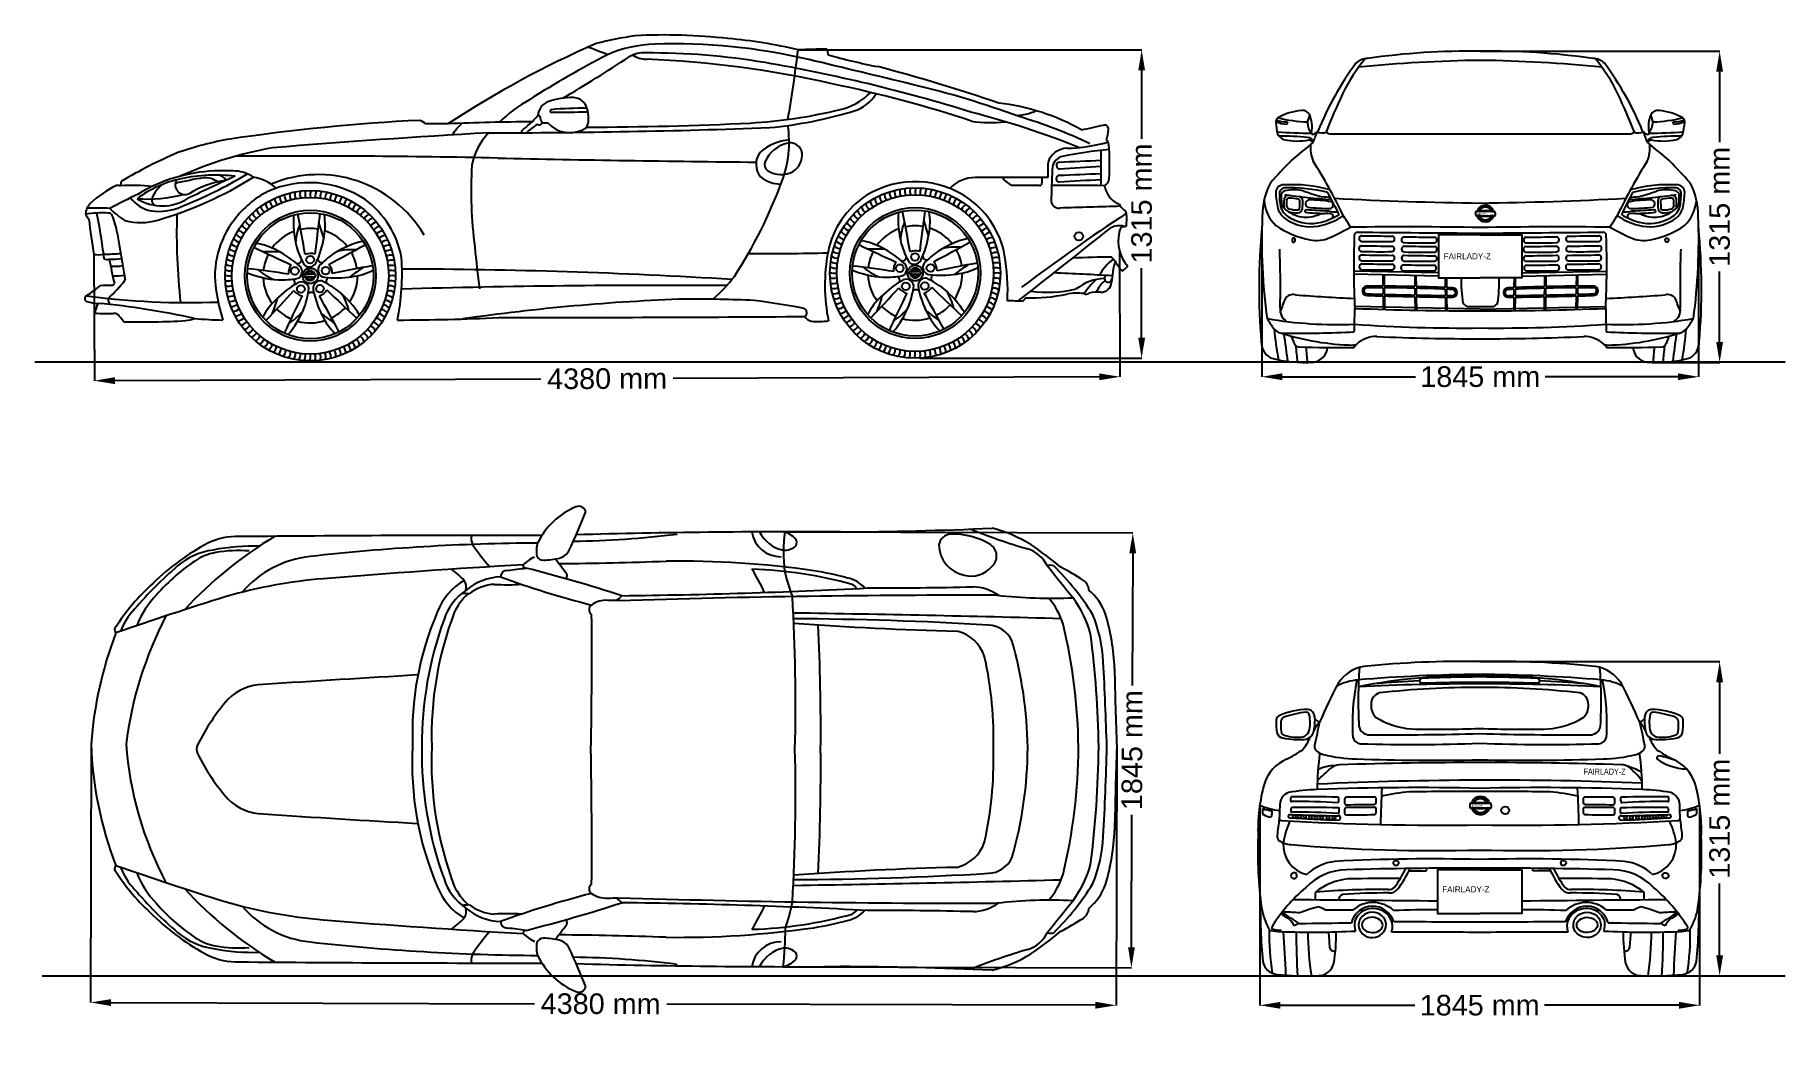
# Model space of a CAD drawing. Header units: millimetres. Extents: x 3410 to 10629, y 345 to 4475.
import ezdxf

# ---------------------------------------------------------------- set-up
doc = ezdxf.new("R2010")
doc.units = ezdxf.units.MM
doc.header["$MEASUREMENT"] = 0
doc.styles.get("Standard").update_dxf_attribs({"font": 'arial.ttf'})
doc.dimstyles.get("Standard").update_dxf_attribs({"dimtxt": 85, "dimasz": 85, "dimexe": 0.18, "dimexo": 0.0625, "dimgap": 30, "dimtad": 0, "dimdec": 4, "dimzin": 0, "dimdsep": 46, "dimtxsty": 'Standard', "dimcen": 0.09, "dimadec": 0, "dimazin": 0, "dimtfac": 1, "dimtdec": 4, "dimtofl": 0, "dimtmove": 0, "dimatfit": 3, "dimfxl": 0, "dimtolj": 1, "dimtzin": 0, "dimarcsym": 0})

msp = doc.modelspace()

# ---------------------------------------------------------------- texts
at = {"color": 7, "attachment_point": 1}
for s, width, gutter_width, insert, char_height in [('{\\fBankGothic Lt BT|b0|i0|c0|p34;NISSAN}', 108.4376969, 0.27402, (9360.45649, 3742.27616), 8.2206713), ('{\\fBankGothic Md BT|b0|i0|c0|p34;FAIRLADY-Z}', 6445.7406456, 1, (9220.95999, 3574.69775), 25), ('{\\fBankGothic Lt BT|b0|i0|c0|p34;NISSAN}', 64.8279191, 0.16382, (4524.60407, 3485.39741), 4.9146102), ('{\\fBankGothic Lt BT|b0|i0|c0|p34;NISSAN}', 64.8279191, 0.16382, (7021.46165, 3495.76919), 4.9146102), ('{\\fBahnschrift Light SemiCondensed|b0|i0|c0|p34;FAIRLADY-Z}', 6445.7406456, 1, (9797.80675, 1448.0815), 25), ('{\\fBankGothic Lt BT|b0|i0|c0|p34;NISSAN}', 117.7339126, 0.29751, (9337.54582, 1299.60903), 8.9254182), ('{\\fBankGothic Md BT|b0|i0|c0|p34;FAIRLADY-Z}', 6445.7406456, 1, (9215.06667, 962.23727), 25)]:
    msp.add_mtext_dynamic_manual_height_columns(s, width=width, gutter_width=gutter_width, heights=[0], dxfattribs=dict(at, insert=insert, char_height=char_height))

# ---------------------------------------------------------------- blocks, each defined once
blk = doc.blocks.new('*D5')
at = {"color": 0, "lineweight": -2, "transparency": 16777216}
for p, q in [((6558.1, 4413.7), (7975.4, 4413.7)), ((7975.2, 4328.7), (7975.2, 4047)), ((7975.2, 3226.4), (7975.2, 3512.6)), ((7059.7, 3141.4), (7975.4, 3141.4))]:
    blk.add_line(p, q, dxfattribs=at)
at = {"color": 0, "transparency": 16777216}
for points in [[(7961.1, 4328.7), (7989.4, 4328.7), (7975.2, 4413.7)], [(7961.1, 3226.4), (7989.4, 3226.4), (7975.2, 3141.4)]]:
    blk.add_solid(points, dxfattribs=at)
at = {"layer": 'Defpoints', "color": 0, "transparency": 16777216}
for p in [(6558.1, 4413.7), (7059.6, 3141.4), (7975.2, 3141.4)]:
    blk.add_point(p, dxfattribs=at)
at = {"color": 0, "transparency": 16777216, "insert": (7975.2, 3779.8), "char_height": 85, "attachment_point": 5, "rotation": 90}
blk.add_mtext('\\A1;1315 mm', dxfattribs=at)
blk = doc.blocks.new('*D6')
at = {"color": 0, "lineweight": -2, "transparency": 16777216}
for p, q in [((3652.7, 3569.6), (3654.7, 3048.3)), ((7883.3, 3586), (7885.3, 3064.7)), ((3739.7, 3048.8), (5497.1, 3055.6)), ((7800.3, 3064.5), (6042.9, 3057.7))]:
    blk.add_line(p, q, dxfattribs=at)
at = {"color": 0, "transparency": 16777216}
for points in [[(3739.7, 3063), (3739.8, 3034.6), (3654.7, 3048.5)], [(7800.3, 3078.7), (7800.4, 3050.4), (7885.3, 3064.8)]]:
    blk.add_solid(points, dxfattribs=at)
at = {"layer": 'Defpoints', "color": 0, "transparency": 16777216}
for p in [(3652.7, 3569.7), (7883.3, 3586), (7885.3, 3064.8)]:
    blk.add_point(p, dxfattribs=at)
at = {"color": 0, "transparency": 16777216, "insert": (5770, 3056.7), "char_height": 85, "attachment_point": 5, "rotation": 0.22187}
blk.add_mtext('\\A1;4380 mm', dxfattribs=at)
blk = doc.blocks.new('*D7')
at = {"color": 0, "lineweight": -2, "transparency": 16777216}
for p, q in [((6502.7, 2425.2), (7938.8, 2420.6)), ((7938.4, 2335.6), (7936.6, 1791.3)), ((7933.2, 711), (7934.9, 1256.9)), ((6496.9, 630.6), (7933.1, 626))]:
    blk.add_line(p, q, dxfattribs=at)
at = {"color": 0, "transparency": 16777216}
for points in [[(7924.2, 2335.7), (7952.5, 2335.6), (7938.7, 2420.6)], [(7919, 711), (7947.3, 710.9), (7932.9, 626)]]:
    blk.add_solid(points, dxfattribs=at)
at = {"layer": 'Defpoints', "color": 0, "transparency": 16777216}
for p in [(6502.6, 2425.2), (6496.8, 630.6), (7932.9, 626)]:
    blk.add_point(p, dxfattribs=at)
at = {"color": 0, "transparency": 16777216, "insert": (7935.8, 1524.1), "char_height": 85, "attachment_point": 5, "rotation": 89.81576}
blk.add_mtext('\\A1;1845 mm', dxfattribs=at)
blk = doc.blocks.new('*D8')
at = {"color": 0, "lineweight": -2, "transparency": 16777216}
for p, q in [((3641.7, 1549.3), (3638.7, 482.7)), ((7872.4, 1537.7), (7869.5, 471.1)), ((3723.7, 482.7), (5470.5, 477.9)), ((7784.5, 471.5), (6016.3, 476.4))]:
    blk.add_line(p, q, dxfattribs=at)
at = {"color": 0, "transparency": 16777216}
for points in [[(3723.8, 496.8), (3723.7, 468.5), (3638.7, 482.9)], [(7784.5, 485.7), (7784.4, 457.3), (7869.5, 471.3)]]:
    blk.add_solid(points, dxfattribs=at)
at = {"layer": 'Defpoints', "color": 0, "transparency": 16777216}
for p in [(3641.7, 1549.3), (7872.4, 1537.7), (7869.5, 471.3)]:
    blk.add_point(p, dxfattribs=at)
at = {"color": 0, "transparency": 16777216, "insert": (5743.4, 477.1), "char_height": 85, "attachment_point": 5, "rotation": 359.84277}
blk.add_mtext('\\A1;4380 mm', dxfattribs=at)
blk = doc.blocks.new('*D9')
at = {"color": 0, "lineweight": -2, "transparency": 16777216}
for p, q in [((9369.8, 1889.3), (10359.7, 1889.3)), ((10359.6, 1804.3), (10359.6, 1508.3)), ((10359.6, 677.9), (10359.6, 973.9)), ((10121.4, 592.9), (10359.7, 592.9))]:
    blk.add_line(p, q, dxfattribs=at)
at = {"color": 0, "transparency": 16777216}
for points in [[(10345.4, 1804.3), (10373.7, 1804.3), (10359.6, 1889.3)], [(10345.4, 677.9), (10373.7, 677.9), (10359.6, 592.9)]]:
    blk.add_solid(points, dxfattribs=at)
at = {"layer": 'Defpoints', "color": 0, "transparency": 16777216}
for p in [(9369.8, 1889.3), (10121.3, 592.9), (10359.6, 592.9)]:
    blk.add_point(p, dxfattribs=at)
at = {"color": 0, "transparency": 16777216, "insert": (10359.6, 1241.1), "char_height": 85, "attachment_point": 5, "rotation": 90}
blk.add_mtext('\\A1;1315 mm', dxfattribs=at)
blk = doc.blocks.new('*D10')
at = {"color": 0, "lineweight": -2, "transparency": 16777216}
for p, q in [((8462.7, 1296.3), (8462.7, 471.1)), ((10276.8, 1296.3), (10276.8, 471.1)), ((8547.7, 471.3), (9102.6, 471.3)), ((10191.8, 471.3), (9637, 471.3))]:
    blk.add_line(p, q, dxfattribs=at)
at = {"color": 0, "transparency": 16777216}
for points in [[(8547.7, 485.4), (8547.7, 457.1), (8462.7, 471.3)], [(10191.8, 485.4), (10191.8, 457.1), (10276.8, 471.3)]]:
    blk.add_solid(points, dxfattribs=at)
at = {"layer": 'Defpoints', "color": 0, "transparency": 16777216}
for p in [(8462.7, 1296.4), (10276.8, 1296.4), (10276.8, 471.3)]:
    blk.add_point(p, dxfattribs=at)
at = {"color": 0, "transparency": 16777216, "insert": (9369.8, 471.3), "char_height": 85, "attachment_point": 5}
blk.add_mtext('\\A1;1845 mm', dxfattribs=at)
blk = doc.blocks.new('*D11')
at = {"color": 0, "lineweight": -2, "transparency": 16777216}
for p, q in [((9372.1, 4408.4), (10359.7, 4408.4)), ((10359.6, 4323.4), (10359.6, 4033.3)), ((10359.6, 3208.7), (10359.6, 3498.9)), ((10085.7, 3123.7), (10359.7, 3123.7))]:
    blk.add_line(p, q, dxfattribs=at)
at = {"color": 0, "transparency": 16777216}
for points in [[(10345.4, 4323.4), (10373.7, 4323.4), (10359.6, 4408.4)], [(10345.4, 3208.7), (10373.7, 3208.7), (10359.6, 3123.7)]]:
    blk.add_solid(points, dxfattribs=at)
at = {"layer": 'Defpoints', "color": 0, "transparency": 16777216}
for p in [(9372, 4408.4), (10085.6, 3123.7), (10359.6, 3123.7)]:
    blk.add_point(p, dxfattribs=at)
at = {"color": 0, "transparency": 16777216, "insert": (10359.6, 3766.1), "char_height": 85, "attachment_point": 5, "rotation": 90}
blk.add_mtext('\\A1;1315 mm', dxfattribs=at)
blk = doc.blocks.new('*D12')
at = {"color": 0, "lineweight": -2, "transparency": 16777216}
for p, q in [((8471.2, 3678.2), (8471.2, 3064.7)), ((10272.8, 3678.2), (10272.8, 3064.7)), ((8556.2, 3064.8), (9104.8, 3064.8)), ((10187.8, 3064.8), (9639.2, 3064.8))]:
    blk.add_line(p, q, dxfattribs=at)
at = {"color": 0, "transparency": 16777216}
for points in [[(8556.2, 3079), (8556.2, 3050.7), (8471.2, 3064.8)], [(10187.8, 3079), (10187.8, 3050.7), (10272.8, 3064.8)]]:
    blk.add_solid(points, dxfattribs=at)
at = {"layer": 'Defpoints', "color": 0, "transparency": 16777216}
for p in [(8471.2, 3678.3), (10272.8, 3678.3), (10272.8, 3064.8)]:
    blk.add_point(p, dxfattribs=at)
at = {"color": 0, "transparency": 16777216, "insert": (9372, 3064.8), "char_height": 85, "attachment_point": 5}
blk.add_mtext('\\A1;1845 mm', dxfattribs=at)

# ---------------------------------------------------------------- dimensions: what is measured, and where the dimension line sits
at = {"color": 7}
for base, p1, p2, angle, text, picture, middle, dimtype in [((7975.24104, 3141.41652), (6558.08072, 4413.68439), (7059.63309, 3141.41652), 90, '1315 mm', '*D5', (7975.24104, 3779.77181), 160), ((7932.88293, 625.9828), (6502.59856, 2425.22347), (6496.82786, 630.6005), 269.815763394, '1845 mm', '*D7', (7935.77091, 1524.11315), 161), ((7869.45071, 471.27871), (3641.65317, 1549.33996), (7872.37721, 1537.73025), 359.842772593, '4380 mm', '*D8', (5743.37599, 477.11296), 161)]:
    dim = msp.add_linear_dim(base=base, p1=p1, p2=p2, angle=angle, text=text, dimstyle='Standard', dxfattribs=at)
    dim.commit()
    dim.dimension.update_dxf_attribs({"geometry": picture, "text_midpoint": middle, "dimtype": dimtype})
for base, p1, p2, picture, middle in [((10359.5695, 3123.73704), (9371.99155, 4408.39504), (10085.59672, 3123.73704), '*D11', (10359.5695, 3766.06604)), ((10359.5695, 592.93515), (9369.75278, 1889.34012), (10121.32019, 592.93515), '*D9', (10359.5695, 1241.13764))]:
    dim = msp.add_linear_dim(base=base, p1=p1, p2=p2, angle=90, text='1315 mm', dimstyle='Standard', dxfattribs=at)
    dim.commit()
    dim.dimension.update_dxf_attribs({"geometry": picture, "text_midpoint": middle})
for base, p1, p2, picture, middle in [((10272.75458, 3064.8495), (8471.22851, 3678.27244), (10272.75458, 3678.27244), '*D12', (9371.99155, 3064.8495)), ((10276.84602, 471.27871), (8462.65954, 1296.38282), (10276.84602, 1296.38282), '*D10', (9369.75278, 471.27871))]:
    dim = msp.add_linear_dim(base=base, p1=p1, p2=p2, text='1845 mm', dimstyle='Standard', dxfattribs=at)
    dim.commit()
    dim.dimension.update_dxf_attribs({"geometry": picture, "text_midpoint": middle})
dim = msp.add_aligned_dim(p1=(3652.69225, 3569.66058), p2=(7883.31046, 3586.04338), distance=-521.19778, text='4380 mm', dimstyle='Standard', dxfattribs=at)
dim.commit()
dim.dimension.update_dxf_attribs({"geometry": '*D6', "text_midpoint": (5770.01965, 3056.6581)})

# ---------------------------------------------------------------- linework, layer by layer
at = {"color": 7}
for p, q in [((9200.22736, 3494.26141), (8850.10492, 3500.12785)), ((9200.22736, 3479.56257), (8850.19103, 3488.18155)), ((8970.1376, 3485.03605), (8970.75711, 3438.63234)), ((8975.19506, 3485.10357), (8975.81587, 3438.60273)), ((9101.50562, 3481.80205), (9102.10064, 3436.7708)), ((9106.56309, 3481.86888), (9107.16054, 3436.6536)), ((9227.3331, 3472.58222), (9227.79451, 3432.85948)), ((9232.39067, 3472.64097), (9232.8551, 3432.65835)), ((9511.59242, 3472.64097), (9511.12799, 3432.65835)), ((9516.65, 3472.58222), (9516.18859, 3432.85948)), ((9543.75573, 3494.26141), (9893.87817, 3500.12785)), ((9543.75573, 3479.56257), (9893.79207, 3488.18155)), ((9637.42, 3481.86888), (9636.82255, 3436.6536)), ((9642.47747, 3481.80205), (9641.88245, 3436.7708)), ((9768.78803, 3485.10357), (9768.16723, 3438.60273)), ((9773.8455, 3485.03605), (9773.22599, 3438.63234)), ((8970.84502, 3432.04733), (8971.20393, 3405.16364)), ((8971.29211, 3398.5582), (8972.03839, 3342.65899)), ((8975.90381, 3432.01577), (8976.26399, 3405.03622)), ((8976.35219, 3398.43002), (8977.09585, 3342.72651)), ((9102.18813, 3430.14971), (9102.55792, 3402.16311)), ((9102.64538, 3395.54457), (9103.38713, 3339.40869)), ((9107.24804, 3430.03174), (9107.61764, 3402.0603)), ((9107.7051, 3395.44154), (9108.4446, 3339.47552)), ((9227.87148, 3426.23306), (9228.17746, 3399.8911)), ((9228.25433, 3393.27318), (9228.90291, 3337.43724)), ((9232.93207, 3426.03228), (9233.23664, 3399.81183)), ((9233.31351, 3393.19419), (9233.96049, 3337.49599)), ((9510.66958, 3393.19419), (9510.02261, 3337.49599)), ((9511.05103, 3426.03228), (9510.74645, 3399.81183)), ((9515.72876, 3393.27318), (9515.08018, 3337.43724)), ((9516.11161, 3426.23306), (9515.80563, 3399.8911)), ((9636.278, 3395.44154), (9635.53849, 3339.47552)), ((9636.73505, 3430.03174), (9636.36545, 3402.0603)), ((9641.33772, 3395.54457), (9640.59597, 3339.40869)), ((9641.79497, 3430.14971), (9641.42517, 3402.16311)), ((9767.6309, 3398.43002), (9766.88724, 3342.72651)), ((9768.07929, 3432.01577), (9767.7191, 3405.03622)), ((9772.69098, 3398.5582), (9771.9447, 3342.65899)), ((9773.13807, 3432.04733), (9772.77917, 3405.16364)), ((9371.99155, 3343.78434), (8853.97616, 3354.3521)), ((9371.99155, 3343.78434), (9890.00693, 3354.3521)), ((9077.87214, 1026.2278), (9150.09552, 1025.4419)), ((9150.09552, 1025.4419), (9151.01571, 1036.54241)), ((9589.41004, 1025.4419), (9588.48985, 1036.54241)), ((9661.63342, 1026.2278), (9589.41004, 1025.4419))]:
    msp.add_line(p, q, dxfattribs=at)
at = {"color": 5}
for p, q in [((3409.90942, 3126.17317), (10629.19221, 3126.17317)), ((3439.02729, 592.41322), (10629.19221, 592.41322))]:
    msp.add_line(p, q, dxfattribs=at)
at = {"color": 7}
for points in [[(9371.99155, 3650.03323), (9200.22736, 3650.03323), (9200.22736, 3472.64097), (9371.99155, 3472.64097)], [(9371.99155, 3650.03323), (9543.75573, 3650.03323), (9543.75573, 3472.64097), (9371.99155, 3472.64097)], [(9369.75278, 1029.81177), (9195.94387, 1029.81177), (9195.94387, 849.77802), (9369.75278, 849.77802)], [(9369.75278, 1029.81177), (9543.56169, 1029.81177), (9543.56169, 849.77802), (9369.75278, 849.77802)]]:
    msp.add_lwpolyline(points, dxfattribs=at)
for centre, radius in [((4545.62825, 3481.60902), 351.71009), ((7040.91698, 3492.62827), 351.71009), ((4545.62825, 3481.60902), 323.46339), ((7040.91698, 3492.62827), 323.46339), ((7040.91698, 3492.62827), 270.00748), ((7040.91698, 3492.62827), 270.00748), ((4545.62825, 3481.60902), 270.00748), ((4545.62825, 3481.60902), 270.00748), ((4545.62825, 3481.60902), 260.1165), ((7040.91698, 3492.62827), 260.1165), ((7715.95492, 3644.24897), 17.32608), ((4545.10943, 3548.34678), 15.96558), ((7040.39816, 3559.36604), 15.96558), ((4481.99655, 3501.73869), 15.96558), ((4545.62825, 3481.60902), 32.03948), ((4608.93931, 3502.72555), 15.96558), ((6977.28528, 3512.75795), 15.96558), ((7040.91698, 3492.62827), 32.03948), ((7104.22804, 3513.74481), 15.96558), ((4506.82052, 3427.31208), 15.96558), ((4585.27546, 3427.92199), 15.96558), ((7002.10925, 3438.33134), 15.96558), ((7080.56419, 3438.94125), 15.96558), ((8604.91386, 1250.49264), 6.38073), ((8625.72815, 1249.40304), 6.38073), ((8648.2794, 1249.20631), 6.38073), ((8671.73209, 1247.63083), 6.38073), ((8694.29725, 1247.02601), 6.38073), ((8717.7348, 1246.14073), 6.38073), ((8744.03522, 1245.4084), 6.38073), ((8768.32409, 1244.90817), 6.38073), ((9474.96092, 1275.59939), 16.14384), ((9971.18147, 1244.90817), 6.38073), ((9995.47034, 1245.4084), 6.38073), ((10021.77076, 1246.14073), 6.38073), ((10045.20831, 1247.02601), 6.38073), ((10067.77347, 1247.63083), 6.38073), ((10091.22616, 1249.20631), 6.38073), ((10113.77742, 1249.40304), 6.38073), ((10134.5917, 1250.49264), 6.38073), ((9024.31035, 1058.59565), 10.70196), ((9715.19521, 1058.59565), 10.70196)]:
    msp.add_circle(centre, radius, dxfattribs=at)
for centre, radius, start, end in [((7365.83693, 678.1432), 4103.67415, 113.571726303, 123.289162007), ((10865.95029, 17821.04294), 14359.56947, 248.885973125, 249.22995995), ((6101.63907, 2988.89768), 1498.66385, 98.323325999, 104.563696281), ((5984.41811, 3900.4645), 537.23225, 92.078513927, 113.083168041), ((6007.71618, 2198.25816), 2276.84385, 83.421484608, 93.097309666), ((6044.49531, 2010.53286), 2428.11428, 76.726060034, 91.87774776), ((6122.55578, 2623.66083), 1842.24491, 76.325253733, 85.454283476), ((793.6107, 5118.36504), 5807.38232, 350.1683203, 353.030427934), ((6723.33935, 379.80089), 4037.26721, 90.638350103, 92.345960309), ((7051.4301, 4442.11006), 373.92665, 183.878468765, 187.464271409), ((9337.48466, 1322.52024), 3086.06773, 89.359333516, 98.019795241), ((9406.49843, 1322.52024), 3086.06773, 81.980204759, 90.640666484), ((7580.29989, 881.87473), 3950.10361, 117.215144673, 122.642630713), ((2657.17388, 9213.82651), 5794.73085, 300.370100165, 303.565733682), ((5920.87958, 4281.33313), 120.00472, 85.63983889, 119.909292283), ((5934.86516, 4489.5126), 114.22846, 238.397261521, 268.533452975), ((5945.33032, 1525.66882), 2875.36257, 80.468738033, 90.305420208), ((5768.30516, 200.75908), 4177.7684, 77.129256713, 87.755241564), ((5274.32305, -2266.09573), 6725.97789, 72.736982328, 80.180108496), ((-488288.88881, -2057093.94359), 2120039.18808, 76.48876595806, 76.50062322702), ((7392.76133, 6934.10384), 2638.47798, 254.342494771, 258.953919875), ((5138.86129, -2326.34985), 6896.169, 70.987873153, 75.313620882), ((9909.55537, 3584.33589), 1304.77027, 143.606787121, 157.745255974), ((9413.9147, 3940.53652), 675.82369, 139.68871719, 154.462214771), ((8908.18671, 4308.40291), 70.01435, 91.02746662, 134.329123224), ((9450.88578, -1441.30699), 5812.32465, 90.777734551, 95.74049451), ((9293.09731, -1441.30699), 5812.32465, 84.25950549, 89.222265449), ((9835.79638, 4308.40291), 70.01435, 45.670876776, 88.97253338), ((9330.06839, 3940.53652), 675.82369, 25.537785229, 40.31128281), ((8834.42772, 3584.33589), 1304.77027, 22.254744026, 36.393212879), ((5592.52401, -1015.13961), 5403.18923, 71.878031501, 78.184204964), ((6126.22403, 481.55967), 3895.70984, 69.834202946, 76.606535391), ((5707.97014, 3736.55968), 537.64262, 118.719135839, 135.226076371), ((5547.58269, 4139.76204), 62.99649, 110.25145557, 176.947040408), ((5626.713, 3927.22501), 289.78604, 89.062424233, 110.384109039), ((5623.72774, 4143.07555), 74.2996, 44.810722672, 84.030531139), ((5574.64548, 4133.34135), 119.23945, 346.874596472, 31.384915868), ((6676.5027, 4411.46619), 250.26664, 281.289039423, 316.251670117), ((6733.79567, 4324.37992), 172.10193, 289.010909584, 327.079095325), ((7291.94023, 3320.10241), 878.51526, 60.337448954, 83.89216292), ((10965.70586, 3206.2799), 2392.55803, 154.617065133, 158.741410944), ((7778.27723, 3206.2799), 2392.55803, 21.258589056, 25.382934867), ((5389.16935, -3855.08575), 7987.5623, 92.80212074, 98.45161454), ((4887.5157, 3912.22855), 238.22617, 55.66279566, 62.183067379), ((5500.20615, -4691.32341), 8808.26768, 90.260702477, 92.516407046), ((5141.33752, 4439.41719), 453.51377, 307.347980159, 319.205878709), ((5486.12913, 4135.18176), 8.06744, 20.907653166, 100.379751598), ((5516.51024, 4134.67936), 23.09376, 171.580531624, 225.141823374), ((5492.66171, 4113.40329), 9.01169, 341.418942348, 32.983469338), ((5541.21085, 4161.00075), 6.07672, 102.618874108, 271.303007213), ((5667.93489, 2776.98923), 1395.82752, 89.208871287, 95.263648757), ((6108.37119, -45072.38882), 49230.57992, 90.485021031, 90.659929151), ((6243.57514, 6158.38344), 2049.79805, 273.267931029, 283.597859036), ((6262.22484, 5916.28366), 1832.23438, 275.588926903, 286.736598329), ((6343.23413, 567.29371), 3707.38562, 68.214799255, 75.518753464), ((7351.54571, 4581.04366), 467.63132, 260.34745671, 277.413482842), ((7452.36666, 4347.89387), 204.73408, 271.086931708, 295.345334411), ((6915.26706, 2261.16073), 1957.32319, 64.364981288, 73.559646507), ((8552.81992, 4115.05268), 24.49756, 131.862616744, 186.443604461), ((8574.27184, 4212.25816), 104.58286, 244.061556118, 270.103740901), ((8575.09998, 4231.78229), 115.33742, 247.306582888, 270.029666755), ((8661.64938, 3902.99032), 262.12732, 96.046136244, 118.525243375), ((8690.7099, 4789.61675), 674.19942, 256.775179878, 267.361532822), ((8573.02929, 4112.20204), 4.74766, 287.553807832, 63.337955585), ((8638.48664, 4129.05396), 34.89013, 34.057280362, 97.322566346), ((8722.52573, 4111.83587), 62.99836, 176.089672431, 221.66737731), ((8419.13291, 4206.8719), 257.08705, 339.331911195, 346.150890041), ((8547.40976, 4096.83715), 130.66946, 349.199421063, 23.333571319), ((10196.57334, 4096.83715), 130.66946, 156.666428681, 190.800578937), ((9989.79913, 4122.66165), 94.73522, 326.195179728, 356.047770529), ((10324.85018, 4206.8719), 257.08705, 193.849109959, 200.668088805), ((10105.49645, 4129.05396), 34.89013, 82.677433654, 145.942719638), ((10053.27319, 4789.61675), 674.19942, 272.638467178, 283.224820122), ((10082.33371, 3902.99032), 262.12732, 61.474756625, 83.953863756), ((10170.9538, 4112.20204), 4.74766, 116.662044415, 252.446192168), ((10168.88311, 4231.78229), 115.33742, 269.970333245, 292.693417112), ((10169.71126, 4212.25816), 104.58286, 269.896259099, 295.938443882), ((10191.16317, 4115.05268), 24.49756, 353.556395539, 48.137383256), ((4444.01468, 2722.48368), 1342.88734, 99.810319015, 109.318454331), ((7236.35779, -30724.20869), 34850.27378, 93.217461828, 94.684951833), ((5035.35848, -1942.8721), 6051.82666, 89.260409712, 90.12751218), ((5665.99868, 3644.47232), 680.33244, 136.732553505, 142.031232609), ((5488.20265, 3880.02919), 282.34554, 137.403118606, 168.237064849), ((5237.38062, 37511.26406), 33440.16088, 270.073637599, 272.062135046), ((5426.40486, 4077.08013), 10.10452, 169.685934358, 212.907202537), ((13338.10483, -6027.23379), 12823.07306, 127.787395017, 128.042019489), ((5489.28661, 4118.17966), 14.16003, 234.092990027, 327.30920215), ((5511.42966, 4259.81833), 147.88185, 266.189153892, 275.634759911), ((5616.32648, 4192.48481), 120.5877, 221.45556418, 303.600542309), ((5656.59609, 4115.59528), 35.42481, 318.334135514, 344.727588771), ((5672.05619, 18180.76071), 14085.67246, 270.054628989, 272.801166027), ((6073.96919, 4031.78536), 447.0931, 338.792737324, 8.989989328), ((5336.01711, 15164.7432), 11336.20396, 282.174514666, 282.649131439), ((7820.35409, 4085.70735), 18.07287, 358.181679862, 96.145815506), ((7425.72657, 4132.66594), 415.41954, 347.183848661, 353.42986201), ((8905.49564, 4151.52278), 379.05293, 185.938831544, 192.752519588), ((8683.52749, 6226.21851), 2156.27934, 266.029582392, 269.785763616), ((8574.99705, 4083.33067), 42.14969, 201.547113952, 251.212692374), ((8515.72399, 2256.57682), 1801.8508, 85.41500569, 89.192344559), ((8616.32034, 4292.72673), 255.27296, 257.581218664, 281.241260107), ((8656.42149, 4025.99406), 26.87554, 12.850364697, 82.864012631), ((8681.03732, 4070.47475), 5.59668, 160.41434796, 281.35883852), ((9806.40343, 3614.01514), 1199.55923, 157.372408857, 159.647846437), ((8666.47738, 4109.33667), 47.03336, 289.451109801, 319.008611109), ((8719.53704, 4115.69989), 45.03053, 243.123597706, 291.379952502), ((8755.63863, 4102.18287), 34.56759, 235.285812696, 273.058501), ((9217.5496, 153255.56723), 149188.61208, 269.8233114737, 270.0593133312), ((9526.4335, 153255.56723), 149188.61208, 269.9406866687, 270.1766885263), ((9988.34447, 4102.18287), 34.56759, 266.941499, 304.714187304), ((10024.44605, 4115.69989), 45.03053, 248.620047498, 296.876402294), ((10077.50571, 4109.33667), 47.03336, 220.991388891, 250.548890199), ((9331.87707, 3779.64977), 771.88752, 19.080060972, 22.539780304), ((10087.5616, 4025.99406), 26.87554, 97.135987369, 167.149635303), ((10062.94577, 4070.47475), 5.59668, 258.64116148, 19.58565204), ((10060.4556, 6226.21851), 2156.27934, 270.214236384, 273.970417607), ((10127.66276, 4292.72673), 255.27296, 258.758739893, 282.418781336), ((10228.25911, 2256.57682), 1801.8508, 90.807655441, 94.58499431), ((10168.98604, 4083.33067), 42.14969, 288.787307626, 338.452886048), ((9838.48745, 4151.52278), 379.05293, 347.247480412, 354.061168456), ((4727.37292, 2272.80661), 1864.76322, 112.966257656, 121.080380202), ((4679.41227, 2388.47676), 1646.79733, 100.125377867, 114.008846966), ((4506.09712, -35463.77296), 39439.47528, 88.818841024, 90.390667222), ((6464.71408, 3941.6674), 80.18547, 143.05715675, 219.758748559), ((6536.85187, 3840.40811), 202.22061, 94.51144782, 132.348999841), ((6542.47181, 3900.13377), 131.57683, 99.366165573, 157.542619993), ((6525.00031, 3979.13293), 50.97617, 10.85595114, 94.434851807), ((6492.95262, 3981.89342), 82.39602, 302.437455327, 4.762080967), ((7670.4587, 3921.63123), 86.37047, 92.630985548, 160.682424701), ((7661.71094, 3920.92668), 55.34381, 110.573077896, 180.487522198), ((8103.68782, 1621.87003), 2395.72678, 96.279446677, 101.104746756), ((7656.60439, 4656.3667), 648.53146, 270.873751982, 286.089842237), ((-929.89406, 3992.96117), 8738.36463, 359.083719588, 0.041809286), ((7804.95235, 4015.07376), 36.26634, 12.178663854, 44.550968822), ((6819.89371, 3947.7247), 1023.26105, 356.361585639, 4.203258923), ((3563.75875, 10036.84662), 7890.58348, 309.586105049, 310.445983768), ((8636.17047, 3976.31557), 72.49473, 50.149721127, 65.630316416), ((8814.14715, 4009.47469), 142.43109, 174.446774363, 202.755050772), ((9929.83594, 4009.47469), 142.43109, 337.244949228, 5.553225637), ((10107.81262, 3976.31557), 72.49473, 114.369683584, 129.850278873), ((15180.22434, 10036.84662), 7890.58348, 229.554016232, 230.413894951), ((4177.27195, 3259.35813), 655.31481, 92.441676455, 121.504978629), ((3315.14447, 5522.55495), 1889.29762, 291.548212576, 300.93828421), ((4186.5001, 2842.40805), 1072.31352, 87.270271572, 91.98518646), ((4229.53221, 3768.98053), 144.74755, 55.597813357, 86.817245674), ((4578.54008, 3392.39076), 506.48181, 30.497755403, 112.630401888), ((7026.16164, 3836.33439), 1817.19827, 176.805816652, 187.456627074), ((7034.36159, 79751.19049), 75803.27746, 268.7034032677, 269.5092040887), ((6447.97881, 3939.80993), 29.09928, 158.667613286, 237.106539024), ((6487.13868, 3999.87859), 100.80507, 236.958859419, 299.742313422), ((10539.11391, 3849.78877), 2951.87137, 178.050586812, 179.289292146), ((67099.10321, 1709.12527), 59533.81721, 177.8713097337, 177.9986946436), ((7638.44658, 3936.4904), 14.71135, 105.232482306, 260.487271172), ((-6310.51936, 324471.9314), 320878.97394, 272.490670849, 272.5217377408), ((-6309.7655, 324526.52789), 320878.97394, 272.490670849, 272.5217377408), ((8706.96373, -12627.28038), 16583.87755, 93.106462562, 93.70260545), ((9958.27011, 2587.1187), 1933.97172, 134.950339881, 138.653630385), ((6845.91691, 2793.26188), 2173.09683, 25.629077874, 32.297572509), ((11898.06618, 2793.26188), 2173.09683, 147.702427491, 154.370922126), ((8785.71299, 2587.1187), 1933.97172, 41.346369615, 45.049660119), ((3939.32775, 3456.56635), 442.44406, 115.870996822, 132.945575696), ((3670.96681, 3175.27124), 683.55726, 82.220862568, 83.675341536), ((3818.20438, 3857.4035), 54.93073, 166.880620403, 185.081799515), ((3813.75236, 3074.34959), 779.8098, 84.127070075, 93.695571891), ((4108.41635, 3429.26812), 462.62388, 102.007302651, 126.841714025), ((4026.60558, 3746.95931), 144.33618, 130.549404334, 157.792842282), ((3473.46681, 5229.95198), 1581.68324, 286.247973654, 301.98646608), ((4029.14806, 3857.38509), 40.70676, 150.465849515, 293.918500581), ((4341.85262, 2428.31118), 1476.82638, 99.22553811, 103.833595115), ((4154.31359, 3229.60273), 667.47753, 82.964854968, 102.295329042), ((7013.75945, -2308.79393), 6794.565, 114.130179758, 115.935841465), ((4252.09125, 3486.27129), 392.5662, 97.81300555, 121.726895224), ((4109.08695, 3790.1553), 95.96282, 55.07235986, 92.389448569), ((4158.95408, 3851.41012), 46.3402, 30.879207312, 79.331689007), ((4546.85177, 3480.49105), 390.8634, 116.816173705, 143.582327969), ((4279.85234, 3702.68474), 188.37182, 48.191079134, 80.385349291), ((4540.99481, 3448.32819), 417.39207, 56.647030603, 114.10588767), ((4520.95677, 3817.52288), 39.2591, 164.967176039, 207.262016815), ((4542.09766, 3818.40917), 39.2591, 161.367176039, 203.662016815), ((4563.25249, 3817.96626), 39.2591, 157.767176039, 200.062016815), ((4584.33776, 3816.1959), 39.2591, 154.167176039, 196.462016815), ((4605.27026, 3813.10508), 39.2591, 150.567176039, 192.862016815), ((4625.96738, 3808.70599), 39.2591, 146.967176039, 189.262016815), ((4646.34743, 3803.01601), 39.2591, 143.367176039, 185.662016815), ((4642.38175, 4549.33023), 1969.2663, 327.059752982, 339.821902803), ((6484.88049, 3985.77889), 125.66929, 229.384267614, 271.015248524), ((7040.7407, 3483.48939), 386.03179, 54.203240747, 121.25746789), ((6974.33887, 3822.8012), 39.2591, 172.167176039, 214.462016815), ((6995.20198, 3826.33016), 39.2591, 168.567176039, 210.862016815), ((7016.2455, 3828.54214), 39.2591, 164.967176039, 207.262016815), ((7037.38639, 3829.42843), 39.2591, 161.367176039, 203.662016815), ((7058.54122, 3828.98552), 39.2591, 157.767176039, 200.062016815), ((7079.62648, 3827.21516), 39.2591, 154.167176039, 196.462016815), ((7100.55898, 3824.12434), 39.2591, 150.567176039, 192.862016815), ((7121.25611, 3819.72525), 39.2591, 146.967176039, 189.262016815), ((7141.63616, 3814.03527), 39.2591, 143.367176039, 185.662016815), ((7161.61873, 3807.07683), 39.2591, 139.767176039, 182.062016815), ((7289.34318, 3738.66612), 148.20809, 90.155762427, 135.673572816), ((7336.21346, -60860.96804), 64747.85895, 89.7776613107, 90.0418323425), ((7471.94944, 3935.08031), 85.97241, 214.117786979, 250.087188876), ((7459.18738, -18982.13601), 22836.39001, 89.761285082, 90.041446328), ((7554.95049, 3862.94084), 8.90657, 266.016495408, 356.22487857), ((7376.01198, 3877.25828), 188.41613, 355.463124805, 2.808268808), ((7656.13926, -5322.37651), 9176.84466, 88.965585355, 90.325860738), ((7637.69272, 3881.89391), 14.71135, 105.232482306, 260.487271172), ((8706.20988, -12681.87688), 16583.87755, 93.106462562, 93.70260545), ((7804.55199, 3885.2774), 36.62492, 298.110128139, 356.104046957), ((7922.64543, 3870.2089), 102.29947, 189.69994822, 242.589896584), ((8762.08879, 3729.09666), 289.44829, 152.059553542, 180.529863726), ((8561.14302, 3823.93433), 32.80813, 88.686753363, 177.649230993), ((8567.40443, 3819.50761), 24.72298, 100.04798476, 168.068966457), ((8569.81708, 3812.88239), 18.9781, 100.876141973, 169.248046356), ((8592.66333, 3245.45439), 612.05331, 74.878876794, 92.881518701), ((8588.39703, 3221.79549), 622.57043, 75.594577749, 92.329586908), ((8604.5032, 3675.41155), 160.72986, 75.627320198, 103.773420018), ((9041.36401, 4959.51726), 1196.19431, 250.618590136, 254.407098972), ((10151.31976, 3245.45439), 612.05331, 87.118481299, 105.121123206), ((10155.58606, 3221.79549), 622.57043, 87.670413092, 104.405422251), ((9702.61908, 4959.51726), 1196.19431, 285.592901028, 289.381409864), ((10139.47989, 3675.41155), 160.72986, 76.226579982, 104.372679802), ((10174.16601, 3812.88239), 18.9781, 10.751953644, 79.123858027), ((10176.57867, 3819.50761), 24.72298, 11.931033543, 79.95201524), ((10182.84008, 3823.93433), 32.80813, 2.350769007, 91.313246637), ((9981.89431, 3729.09666), 289.44829, 359.470136274, 27.940446458), ((3690.10767, 3730.73403), 72.09059, 136.414466652, 175.833000668), ((3665.62574, 2777.25529), 983.5317, 86.902942411, 92.414765635), ((5069.31249, 1234.3202), 2863.52239, 115.537957606, 118.140743105), ((3920.51267, 3950.50739), 277.92746, 223.455753146, 239.908047386), ((3914.2338, 3881.75129), 134.92008, 215.533479234, 259.544889166), ((3870.14792, 4410.92536), 612.6721, 266.338733804, 284.337361421), ((3935.01411, 3965.88821), 196.20836, 237.994691873, 303.06325702), ((3919.99232, 3973.35209), 226.31056, 262.320612416, 293.174591525), ((3916.2334, 3794.44604), 24.30733, 163.100337001, 268.059766977), ((4362.18073, 3764.08701), 39.2591, 193.767176039, 236.062016815), ((4380.27966, 3775.04836), 39.2591, 190.167176039, 232.462016815), ((4399.03115, 3784.85165), 39.2591, 186.567176039, 228.862016815), ((4418.36119, 3793.45818), 39.2591, 182.967176039, 225.262016815), ((4438.19349, 3800.83398), 39.2591, 179.367176039, 221.662016815), ((4458.44979, 3806.94995), 39.2591, 175.767176039, 218.062016815), ((4479.05014, 3811.78195), 39.2591, 172.167176039, 214.462016815), ((4499.91325, 3815.3109), 39.2591, 168.567176039, 210.862016815), ((4666.33, 3796.05758), 39.2591, 139.767176039, 182.062016815), ((4685.83621, 3787.85816), 39.2591, 136.167176039, 178.462016815), ((4704.78908, 3778.45011), 39.2591, 132.567176039, 174.862016815), ((4723.11382, 3767.87058), 39.2591, 128.967176039, 171.262016815), ((4740.73811, 3756.16129), 39.2591, 125.367176039, 167.662016815), ((4757.59238, 3743.36848), 39.2591, 121.767176039, 164.062016815), ((4773.61013, 3729.54262), 39.2591, 118.167176039, 160.462016815), ((4542.09806, 3484.88416), 386.72609, 10.569226895, 53.804714223), ((7034.88498, 3510.21054), 360.25986, 122.666620423, 168.920407863), ((6857.46946, 3775.10626), 39.2591, 193.767176039, 236.062016815), ((6875.56839, 3786.06762), 39.2591, 190.167176039, 232.462016815), ((6894.31988, 3795.87091), 39.2591, 186.567176039, 228.862016815), ((6913.64992, 3804.47744), 39.2591, 182.967176039, 225.262016815), ((6933.48222, 3811.85324), 39.2591, 179.367176039, 221.662016815), ((6953.73852, 3817.96921), 39.2591, 175.767176039, 218.062016815), ((7181.12494, 3798.87742), 39.2591, 136.167176039, 178.462016815), ((7200.07781, 3789.46937), 39.2591, 132.567176039, 174.862016815), ((7218.40255, 3778.88983), 39.2591, 128.967176039, 171.262016815), ((7236.02684, 3767.18055), 39.2591, 125.367176039, 167.662016815), ((7252.88111, 3754.38774), 39.2591, 121.767176039, 164.062016815), ((7268.89886, 3740.56188), 39.2591, 118.167176039, 160.462016815), ((7284.01687, 3725.75753), 39.2591, 114.567176039, 156.862016815), ((7043.91044, 3497.94128), 372.50233, 10.586284873, 53.298455325), ((7634.8823, 3794.8185), 33.93794, 191.278386812, 274.274488381), ((8470.72998, -21227.21165), 25002.0777, 91.334729935, 91.910019505), ((7872.07284, 3762.56426), 17.1856, 18.728654548, 78.322594143), ((7987.71707, 3844.6281), 125.43276, 217.607830845, 229.709233941), ((8643.77288, 3805.7461), 164.11958, 184.030880429, 225.639236868), ((8888.91688, 3838.44768), 360.79474, 182.09154593, 192.631507914), ((8621.85888, 3787.98989), 89.63598, 198.499221316, 246.775870055), ((8820.94475, 3820.2994), 277.7628, 179.10899761, 192.197803035), ((8625.60154, 3793.17646), 82.43167, 202.514732048, 245.985705867), ((8846.11169, 3807.55262), 295.07289, 178.277354437, 185.333433007), ((8591.52191, 3787.62429), 39.9164, 190.828621698, 226.426989433), ((8826.20853, 3778.35391), 264.1499, 175.542378795, 183.98150675), ((8582.71537, 3793.50715), 20.5728, 87.073072929, 164.849121944), ((8930.56326, 6321.97188), 2531.78296, 261.671429771, 266.106188737), ((8657.42246, 3862.91982), 139.95326, 228.128199641, 261.219197755), ((7919.02676, 3789.15825), 655.25113, 358.072712803, 0.580850586), ((8586.29958, 3770.57934), 12.86577, 195.59111661, 252.712045156), ((8582.71537, 3793.50715), 8.77621, 87.073072929, 164.849121944), ((8617.32861, 3869.44019), 116.48171, 252.589886906, 271.580494756), ((8378.22897, 2061.6316), 1752.66279, 81.99643557, 83.285185284), ((8619.18093, 3760.55056), 7.66938, 280.217223229, 351.968196405), ((8619.29411, 3760.49259), 19.34592, 274.662585327, 352.283833567), ((8620.49356, 3789.83616), 7.59466, 3.275137363, 76.546835011), ((8620.49356, 3789.83616), 19.39125, 3.275137363, 76.546835011), ((8139.86683, 3795.47082), 488.23668, 355.772433178, 359.389665403), ((8180.4343, 3793.68908), 459.42703, 355.531553804, 359.657654623), ((8667.22428, 3778.62857), 15.94835, 101.282953142, 237.722895053), ((8745.36541, 4417.87391), 658.45658, 262.437510994, 270.634509303), ((8670.55396, 3292.95179), 501.35839, 79.986943411, 90.737138018), ((8560.60948, 2142.19624), 1672.74619, 83.339594275, 84.53815013), ((6845.91691, 2793.26188), 2159.64008, 25.839558172, 28.531370749), ((8751.01871, 3773.84292), 14.47823, 276.498002767, 62.399869268), ((9536.45025, 17821.40839), 14040.8507, 266.874902019, 269.328886458), ((9391.2454, 3738.6118), 33.55438, 115.420951242, 164.758736399), ((9393.26873, 3736.11774), 30.15639, 21.434757265, 158.629786558), ((9393.14487, 3737.07455), 27.24975, 25.313075687, 155.154255046), ((9207.53284, 17821.40839), 14040.8507, 270.671113542, 273.125097981), ((9393.1484, 3736.66774), 36.13792, 17.344978313, 116.82301292), ((11898.06618, 2793.26188), 2159.64008, 151.468629251, 154.160441828), ((9992.96439, 3773.84292), 14.47823, 117.600130732, 263.501997233), ((9813.41983, 6321.97188), 2531.78296, 273.893811263, 278.328570229), ((10073.42913, 3292.95179), 501.35839, 89.262861982, 100.013056589), ((10183.37361, 2142.19624), 1672.74619, 95.46184987, 96.660405725), ((9998.61769, 4417.87391), 658.45658, 269.365490697, 277.562489006), ((10076.75881, 3778.62857), 15.94835, 302.277104947, 78.717046858), ((10123.48954, 3789.83616), 19.39125, 103.453164989, 176.724862637), ((10563.54879, 3793.68908), 459.42703, 180.342345377, 184.468446196), ((10124.68898, 3760.49259), 19.34592, 187.716166433, 265.337414673), ((10086.56063, 3862.91982), 139.95326, 278.780802245, 311.871800359), ((10123.48954, 3789.83616), 7.59466, 103.453164989, 176.724862637), ((10604.11627, 3795.47082), 488.23668, 180.610334597, 184.227566822), ((10124.80216, 3760.55056), 7.66938, 188.031803595, 259.782776771), ((10365.75413, 2061.6316), 1752.66279, 96.714814716, 98.00356443), ((10126.65448, 3869.44019), 116.48171, 268.419505244, 287.410113094), ((10118.38155, 3793.17646), 82.43167, 294.014294133, 337.485267952), ((10122.12421, 3787.98989), 89.63598, 293.224129945, 341.500778684), ((10161.26772, 3793.50715), 20.5728, 15.150878056, 92.926927071), ((10161.26772, 3793.50715), 8.77621, 15.150878056, 92.926927071), ((10157.68351, 3770.57934), 12.86577, 287.287954844, 344.40888339), ((10824.95634, 3789.15825), 655.25113, 179.419149414, 181.927287197), ((10152.46118, 3787.62429), 39.9164, 313.573010567, 349.171378302), ((9917.77457, 3778.35391), 264.1499, 356.01849325, 4.457621205), ((9897.8714, 3807.55262), 295.07289, 354.666566993, 1.722645563), ((9923.03834, 3820.2994), 277.7628, 347.802196965, 0.89100239), ((9855.06621, 3838.44768), 360.79474, 347.368492086, 357.90845407), ((10100.21021, 3805.7461), 164.11958, 314.360763132, 355.969119571), ((3685.77508, 3287.31994), 453.71179, 86.711736589, 98.564430936), ((3698.60471, 3776.40318), 89.99075, 206.697307143, 222.782226252), ((6001.60791, 3968.65647), 2382.56217, 186.10472782, 189.64046424), ((1143.22314, 3231.92187), 2572.45366, 7.557029747, 11.403741546), ((3712.73811, 3723.52893), 16.78206, 24.312023273, 93.20524417), ((3464.39993, 3614.28605), 288.08528, 8.800443612, 23.777543922), ((3846.26392, 3934.14607), 233.37174, 253.801930716, 287.390318846), ((6645.57533, 3663.42623), 2651.31999, 178.413727972, 186.333254194), ((4529.65933, 3479.65193), 377.68341, 141.931290802, 189.082104466), ((4297.69465, 3709.5909), 39.2591, 208.167176039, 250.462016815), ((4312.49899, 3724.70891), 39.2591, 204.567176039, 246.862016815), ((4328.22339, 3738.86751), 39.2591, 200.967176039, 243.262016815), ((4344.80578, 3752.01083), 39.2591, 197.367176039, 239.662016815), ((4866.68641, 3701.87471), 391.01264, 175.452772575, 194.654346008), ((4700.49382, 3607.67124), 215.9495, 156.75095762, 177.274358779), ((-1686.63725, 2509.55945), 6300.83683, 9.67942186, 11.226447186), ((21074.18487, 1576.15065), 16629.95148, 172.536053829, 173.110988514), ((5718.26124, 4014.81773), 1180.5156, 195.456077211, 198.805633621), ((4355.31581, 3691.7545), 251.67522, 348.969629305, 9.690934825), ((4788.72814, 3714.73828), 39.2591, 114.567176039, 156.862016815), ((4802.88675, 3699.01388), 39.2591, 110.967176039, 153.262016815), ((4816.03007, 3682.43149), 39.2591, 107.367176039, 149.662016815), ((4828.10624, 3665.05654), 39.2591, 103.767176039, 146.062016815), ((4839.0676, 3646.95761), 39.2591, 100.167176039, 142.462016815), ((6779.15752, 3704.59241), 39.2591, 211.767176039, 254.062016815), ((6792.98338, 3720.61015), 39.2591, 208.167176039, 250.462016815), ((6807.78772, 3735.72816), 39.2591, 204.567176039, 246.862016815), ((6823.51212, 3749.88677), 39.2591, 200.967176039, 243.262016815), ((6840.09451, 3763.03009), 39.2591, 197.367176039, 239.662016815), ((7361.97514, 3712.89396), 391.01264, 175.452772575, 194.654346008), ((7195.78255, 3618.6905), 215.9495, 156.75095762, 177.274358779), ((808.65148, 2520.57871), 6300.83683, 9.67942186, 11.226447186), ((7040.91698, 3492.62827), 194.83524, 80.712995749, 101.743500161), ((23569.4736, 1587.16991), 16629.95148, 172.536053829, 173.110988514), ((8213.54997, 4025.83699), 1180.5156, 195.456077211, 198.805633621), ((6850.60454, 3702.77376), 251.67522, 348.969629305, 9.690934825), ((7298.17548, 3710.03314), 39.2591, 110.967176039, 153.262016815), ((7311.3188, 3693.45075), 39.2591, 107.367176039, 149.662016815), ((7323.39497, 3676.0758), 39.2591, 103.767176039, 146.062016815), ((7334.35633, 3657.97687), 39.2591, 100.167176039, 142.462016815), ((12071.90483, -2619.33337), 7597.89336, 123.187207467, 127.183220593), ((7885.32645, 3604.15138), 84.09625, 78.109045912, 116.526592361), ((7915.67435, 3657.94898), 33.41498, 127.505953643, 177.406405277), ((7889.84794, 3806.60901), 122.2752, 272.569576475, 280.657575714), ((7898.13958, 3736.41818), 15.12371, 356.507957395, 55.967033514), ((7357.22227, 3719.73487), 556.23631, 356.568686491, 1.623814324), ((10910.19824, 3630.21449), 2439.44315, 177.739814139, 187.663623075), ((8735.03866, 3989.10774), 364.50205, 235.584324876, 259.736936095), ((8617.32861, 3869.44019), 128.2783, 252.589886906, 271.580494756), ((8673.79836, 3870.08537), 186.19494, 242.044492484, 284.410460006), ((8673.79836, 3870.08537), 172.73819, 242.044492484, 284.410460006), ((8652.70831, 3872.25508), 148.58409, 263.565906758, 291.533848264), ((8653.24287, 3747.7938), 5.36713, 87.69259491, 223.668865666), ((8734.33242, 4417.97844), 679.22656, 262.813420971, 269.615973092), ((8562.38343, 1387.81973), 2367.08959, 85.500661209, 87.794958124), ((8738.85044, 3626.19187), 112.38543, 81.224217833, 106.332602227), ((8644.40745, 3968.18833), 275.09747, 285.214987051, 301.863819083), ((8644.40745, 3968.18833), 288.55422, 285.214987051, 303.503958011), ((8909.22504, 5399.98394), 1660.20894, 264.429781988, 265.70219233), ((8364.33523, 4512.6071), 955.6513, 293.92169376, 299.647215122), ((8754.78555, 3727.09675), 10.23677, 308.691022092, 83.204221993), ((8800.44366, 3731.4794), 5.07396, 309.745279443, 20.068823355), ((7673.86369, 2978.08102), 1359.63456, 31.182953784, 33.662431593), ((9056.5481, -15013.87637), 18697.22717, 89.033309302, 90.672627), ((9377.76687, 3738.10964), 25.57415, 161.547900174, 198.763165572), ((9395.02628, 4647.40325), 917.9279, 267.399654774, 272.386724944), ((9354.71743, 3745.10153), 1.63697, 97.199894489, 137.656322668), ((9392.63288, 2080.64374), 1666.01989, 88.628407039, 91.34567665), ((9361.24377, 3748.23782), 19.90091, 247.262335017, 262.497305275), ((9359.88495, 3727.39492), 20.06342, 92.896181374, 105.532488973), ((9373.09003, 3681.87231), 48.82083, 100.454594825, 107.209906618), ((9393.20449, 3739.91003), 36.3918, 198.260185737, 341.952520216), ((9359.72722, 3715.15946), 32.2846, 81.489262467, 91.519331075), ((9393.20118, 3739.43531), 30.16181, 198.427672736, 341.505267393), ((9368.95545, 3732.84476), 4.83187, 221.860070845, 266.469033705), ((9369.15663, 3742.84812), 5.72409, 97.421154692, 127.520529582), ((9395.00716, 3280.43678), 468.8421, 87.216119906, 93.251210827), ((9393.46253, 3739.31304), 27.25358, 204.474812587, 335.505666028), ((9393.62561, 4696.60126), 968.90095, 268.523373441, 271.457105173), ((9687.43499, -15013.87637), 18697.22717, 89.327373, 90.966690698), ((9413.10274, 3734.07492), 15.37861, 60.064470569, 72.300426119), ((9401.45885, 3760.04114), 36.16841, 297.685509566, 303.319879892), ((9421.86905, 3748.99899), 1.93478, 235.639114493, 272.581262503), ((9421.83399, 3727.23726), 2.63035, 72.777607793, 101.121541725), ((9383.22361, 4377.4838), 631.60636, 273.515807141, 274.032807355), ((9440.76213, 3801.69366), 74.19795, 255.841384986, 259.943558339), ((9427.2547, 3735.86429), 11.58356, 63.010649974, 88.078939143), ((9427.6776, 3738.94781), 10.31293, 270.71234911, 302.723473162), ((9418.22851, 3737.54667), 16.69281, 334.162634802, 31.169056715), ((11070.1194, 2978.08102), 1359.63456, 146.337568407, 148.817046216), ((10379.64786, 4512.6071), 955.6513, 240.352784878, 246.07830624), ((9943.53944, 3731.4794), 5.07396, 159.931176645, 230.254720557), ((10099.57564, 3968.18833), 288.55422, 236.496041989, 254.785012949), ((10099.57564, 3968.18833), 275.09747, 238.136180917, 254.785012949), ((9834.75805, 5399.98394), 1660.20894, 274.29780767, 275.570218012), ((9989.19755, 3727.09675), 10.23677, 96.795778007, 231.308977908), ((10005.13265, 3626.19187), 112.38543, 73.667397773, 98.775782167), ((10181.59966, 1387.81973), 2367.08959, 92.205041876, 94.499338791), ((10009.65068, 4417.97844), 679.22656, 270.384026908, 277.186579029), ((10070.18473, 3870.08537), 186.19494, 255.589539994, 297.955507516), ((10070.18473, 3870.08537), 172.73819, 255.589539994, 297.955507516), ((10091.27479, 3872.25508), 148.58409, 248.466151736, 276.434093242), ((10008.94443, 3989.10774), 364.50205, 280.263063905, 304.415675124), ((10090.74022, 3747.7938), 5.36713, 316.331134334, 92.30740509), ((10126.65448, 3869.44019), 128.2783, 268.419505244, 287.410113094), ((7833.78486, 3630.21449), 2439.44315, 352.336376925, 2.260185861), ((39463.44401, 9724.71574), 36225.89515, 189.640116438, 189.951138597), ((4248.78715, 3640.76985), 39.2591, 222.567176039, 264.862016815), ((4259.36669, 3659.09459), 39.2591, 218.967176039, 261.262016815), ((4271.07598, 3676.71887), 39.2591, 215.367176039, 257.662016815), ((4283.86879, 3693.57315), 39.2591, 211.767176039, 254.062016815), ((4286.95824, 3365.54965), 251.67522, 60.969629305, 81.690934826), ((4545.62825, 3481.60902), 194.83524, 110.467697466, 144.022187692), ((4545.62825, 3481.60902), 194.83524, 80.712995749, 101.743500161), ((4190.97342, 3708.31242), 416.42674, 335.228074017, 351.060275478), ((4545.62825, 3481.60902), 194.83524, 38.467697466, 72.022187692), ((1695.27822, 9108.4659), 6300.83683, 297.67942186, 299.226447186), ((4854.3258, 3244.3304), 391.01264, 103.452772575, 122.654346008), ((4848.87089, 3628.20612), 39.2591, 96.567176039, 138.862016815), ((4857.47742, 3608.87608), 39.2591, 92.967176039, 135.262016815), ((4864.85322, 3589.04378), 39.2591, 89.367176039, 131.662016815), ((6744.07588, 3651.78911), 39.2591, 222.567176039, 264.862016815), ((6754.65542, 3670.11384), 39.2591, 218.967176039, 261.262016815), ((6766.36471, 3687.73813), 39.2591, 215.367176039, 257.662016815), ((6782.24697, 3376.56891), 251.67522, 60.969629305, 81.690934826), ((7040.91698, 3492.62827), 194.83524, 110.467697466, 144.022187692), ((7347.83014, 3719.9672), 379.26044, 196.228966908, 208.678105153), ((6686.26215, 3719.33168), 416.42674, 335.228074017, 351.060275478), ((7040.91698, 3492.62827), 194.83524, 38.467697466, 72.022187692), ((4190.56695, 9119.48516), 6300.83683, 297.67942186, 299.226447186), ((7349.61453, 3255.34966), 391.01264, 103.452772575, 122.654346008), ((7344.15962, 3639.22538), 39.2591, 96.567176039, 138.862016815), ((7352.76615, 3619.89534), 39.2591, 92.967176039, 135.262016815), ((7360.14195, 3600.06304), 39.2591, 89.367176039, 131.662016815), ((7366.25792, 3579.80674), 39.2591, 85.767176039, 128.062016815), ((-20149.42857, 38732.76894), 44861.81079, 307.990785775, 308.61442835), ((8033.07685, 3624.83356), 154.70828, 167.066240532, 221.975321997), ((11091.35082, 3428.29776), 2632.01981, 174.550149598, 184.775995818), ((8698.52796, 3752.87559), 125.69571, 256.926781117, 295.096019404), ((12311.20032, 3519.10199), 3461.14741, 177.900028318, 182.852536294), ((8867.14118, 3646.81035), 14.79005, 96.340911066, 183.414164224), ((25213.68802, 1921402.45181), 1917810.62236, 269.51158207782, 269.52671412905), ((8884.23584, 3634.89742), 12.12237, 95.527698781, 264.472301219), ((9419.62746, 34385.08789), 30742.80716, 268.999956445, 269.234321216), ((8962.5155, 9516.78733), 5894.49134, 269.227730284, 270.451659545), ((9007.13355, 3633.73872), 11.41013, 279.317830228, 81.578463113), ((9059.00007, 3630.26532), 12.12237, 95.527698781, 264.472301219), ((9594.39169, 34380.45579), 30742.80716, 268.999956445, 269.234321216), ((9137.27974, 9512.15522), 5894.49134, 269.227730284, 270.451659545), ((9181.89779, 3629.10661), 11.41013, 279.317830228, 81.578463113), ((-6469.70493, 1921402.45181), 1917810.62236, 270.47328587095, 270.48841792218), ((9562.08531, 3629.10661), 11.41013, 98.421536887, 260.682169773), ((9606.70336, 9512.15522), 5894.49134, 269.548340455, 270.772269716), ((9149.5914, 34380.45579), 30742.80716, 270.765678784, 271.000043555), ((9684.98302, 3630.26532), 12.12237, 275.527698781, 84.472301219), ((9736.84954, 3633.73872), 11.41013, 98.421536887, 260.682169773), ((9781.46759, 9516.78733), 5894.49134, 269.548340455, 270.772269716), ((9324.35564, 34385.08789), 30742.80716, 270.765678784, 271.000043555), ((9859.74726, 3634.89742), 12.12237, 275.527698781, 84.472301219), ((9876.84192, 3646.81035), 14.79005, 356.585835776, 83.659088934), ((6432.78277, 3519.10199), 3461.14741, 357.147463706, 2.099971682), ((10045.45513, 3752.87559), 125.69571, 244.903980596, 283.073218884), ((7652.63227, 3428.29776), 2632.01981, 355.224004182, 5.449850402), ((3670.99294, 3713.39392), 144.89372, 262.743920102, 278.869629257), ((3739.52755, 3562.93491), 46.76686, 171.022296524, 193.739297492), ((3575.60345, 6985.72125), 3417.51681, 271.974175133, 273.153956381), ((3707.95604, 3579.81195), 31.22734, 243.65649882, 285.966549239), ((3722.05284, 3874.24528), 324.50273, 269.027627351, 277.991699297), ((5316.13439, 3833.11971), 1624.48741, 190.044453712, 193.604773718), ((4224.22126, 3582.3282), 39.2591, 233.367176039, 275.662016815), ((4231.17969, 3602.31076), 39.2591, 229.767176039, 272.062016815), ((4239.37911, 3621.81697), 39.2591, 226.167176039, 268.462016815), ((11465.43173, 18612.38148), 16629.95148, 244.536053829, 245.110988514), ((4400.88015, 4761.61982), 1180.5156, 267.456077211, 270.805633621), ((4545.62825, 3481.60902), 194.83524, 152.712995749, 173.743500161), ((4220.42613, 3214.36743), 416.42674, 47.228074017, 63.060275478), ((4852.54141, 3708.94794), 379.26044, 196.228966908, 208.678105153), ((4493.28236, 3548.35368), 16.12373, 253.28199889, 356.810247605), ((4546.93134, 3516.87851), 56.69995, 72.166740518, 113.303935599), ((4592.93043, 3552.01815), 16.12373, 181.281998889, 284.810247605), ((4856.6818, 3259.96885), 379.26044, 124.228966908, 136.678105153), ((4713.37665, 3373.27847), 215.9495, 84.75095762, 105.274358779), ((4545.62825, 3481.60902), 194.83524, 8.712995749, 29.743500161), ((4870.96919, 3568.78748), 39.2591, 85.767176039, 128.062016815), ((4875.80118, 3548.18712), 39.2591, 82.167176039, 124.462016815), ((4879.33014, 3527.32402), 39.2591, 78.567176039, 120.862016815), ((4881.54212, 3506.2805), 39.2591, 74.967176039, 117.262016815), ((3924.62528, 3491.69983), 999.69604, 348.878273995, 3.677385615), ((8869.568, 3925.04266), 3659.65554, 185.087642636, 187.80294433), ((6441.28015, 13203.43294), 9630.19658, 269.474459453, 271.428406684), ((7402.57428, 3442.54726), 734.11124, 169.252708242, 191.58469972), ((6713.82, 3572.9674), 39.2591, 236.967176039, 279.262016815), ((6719.50999, 3593.34745), 39.2591, 233.367176039, 275.662016815), ((6726.46842, 3613.33002), 39.2591, 229.767176039, 272.062016815), ((6734.66784, 3632.83623), 39.2591, 226.167176039, 268.462016815), ((13960.72046, 18623.40073), 16629.95148, 244.536053829, 245.110988514), ((6896.16888, 4772.63907), 1180.5156, 267.456077211, 270.805633621), ((7040.91698, 3492.62827), 194.83524, 152.712995749, 173.743500161), ((6715.71486, 3225.38669), 416.42674, 47.228074017, 63.060275478), ((7007.77638, 3504.76646), 56.69995, 144.166740518, 185.303935599), ((6988.57109, 3559.37294), 16.12373, 253.28199889, 356.810247605), ((7037.10752, 3560.19984), 31.28921, 225.286776869, 330.612648646), ((7042.22007, 3527.89777), 56.69995, 72.166740518, 113.303935599), ((7088.21916, 3563.03741), 16.12373, 181.281998889, 284.810247605), ((7351.97053, 3270.9881), 379.26044, 124.228966908, 136.678105153), ((7074.86294, 3502.28784), 56.69995, 0.166740518, 41.303935599), ((7208.66538, 3384.29773), 215.9495, 84.75095762, 105.274358779), ((7040.91698, 3492.62827), 194.83524, 8.712995749, 29.743500161), ((7371.08991, 3559.20638), 39.2591, 82.167176039, 124.462016815), ((7374.61887, 3538.34328), 39.2591, 78.567176039, 120.862016815), ((7376.83085, 3517.29975), 39.2591, 74.967176039, 117.262016815), ((6553.2776, 3419.50588), 869.29189, 357.282996978, 9.7269888), ((7957.72356, -4189.50773), 7748.91491, 90.777064842, 91.971972031), ((7968.4608, 3395.23953), 189.70974, 125.460036626, 152.018819705), ((8225.84886, 3437.52148), 374.82433, 163.770160528, 177.510229904), ((7896.51205, 3580.70899), 49.0915, 206.643456127, 231.515011317), ((8046.81322, 3639.4056), 205.28093, 208.237493553, 222.282899089), ((4040.87751, 3437.18445), 4506.67005, 358.865602177, 1.95607365), ((8883.33022, 3593.56708), 12.12237, 95.527698781, 264.472301219), ((8884.2323, 3555.72335), 12.12237, 95.527698781, 264.472301219), ((9418.72184, 34343.75756), 30742.80716, 268.999956445, 269.234321216), ((8961.60988, 9475.45699), 5894.49134, 269.227730284, 270.451659545), ((9419.62392, 34305.91382), 30742.80716, 268.999956445, 269.234321216), ((8962.51197, 9437.61326), 5894.49134, 269.227730284, 270.451659545), ((9006.22793, 3592.40838), 11.41013, 279.317830228, 81.578463113), ((9007.13002, 3554.56464), 11.41013, 279.317830228, 81.578463113), ((9059.31231, 3553.90854), 12.12237, 95.527698781, 264.472301219), ((9059.75872, 3591.8804), 12.12237, 95.527698781, 264.472301219), ((9594.70393, 34304.09901), 30742.80716, 268.999956445, 269.234321216), ((9137.59197, 9435.79845), 5894.49134, 269.227730284, 270.451659545), ((9595.15034, 34342.07087), 30742.80716, 268.999956445, 269.234321216), ((9138.03838, 9473.7703), 5894.49134, 269.227730284, 270.451659545), ((9182.21002, 3552.74983), 11.41013, 279.317830228, 81.578463113), ((9182.65643, 3590.72169), 11.41013, 279.317830228, 81.578463113), ((9561.32666, 3590.72169), 11.41013, 98.421536887, 260.682169773), ((9561.77307, 3552.74983), 11.41013, 98.421536887, 260.682169773), ((9605.94471, 9473.7703), 5894.49134, 269.548340455, 270.772269716), ((9148.83276, 34342.07087), 30742.80716, 270.765678784, 271.000043555), ((9606.39112, 9435.79845), 5894.49134, 269.548340455, 270.772269716), ((9149.27917, 34304.09901), 30742.80716, 270.765678784, 271.000043555), ((9684.22438, 3591.8804), 12.12237, 275.527698781, 84.472301219), ((9684.67079, 3553.90854), 12.12237, 275.527698781, 84.472301219), ((9736.85308, 3554.56464), 11.41013, 98.421536887, 260.682169773), ((9737.75516, 3592.40838), 11.41013, 98.421536887, 260.682169773), ((9781.47113, 9437.61326), 5894.49134, 269.548340455, 270.772269716), ((9324.35917, 34305.91382), 30742.80716, 270.765678784, 271.000043555), ((9782.37321, 9475.45699), 5894.49134, 269.548340455, 270.772269716), ((9325.26125, 34343.75756), 30742.80716, 270.765678784, 271.000043555), ((9859.75079, 3555.72335), 12.12237, 275.527698781, 84.472301219), ((9860.65287, 3593.56708), 12.12237, 275.527698781, 84.472301219), ((14703.10558, 3437.18445), 4506.67005, 178.04392635, 181.134397823), ((3740.68177, 3743.38681), 222.35261, 265.115443941, 278.174790758), ((3736.41252, 3788.06872), 307.36665, 268.864438706, 278.002284514), ((4211.04137, 3520.31852), 39.2591, 244.167176039, 286.462016815), ((4214.13219, 3541.25102), 39.2591, 240.567176039, 282.862016815), ((4218.53127, 3561.94814), 39.2591, 236.967176039, 279.262016815), ((4435.35556, 3855.01931), 391.01264, 247.452772575, 266.654346008), ((3544.22638, -2746.00754), 6300.83683, 81.67942186, 83.226447186), ((4473.59205, 3667.8503), 215.9495, 228.75095762, 249.274358779), ((4545.62825, 3481.60902), 194.83524, 182.467697466, 216.022187692), ((4424.25747, 3843.75237), 379.26044, 268.228966908, 280.678105153), ((4512.48765, 3493.7472), 56.69995, 144.166740518, 185.303935599), ((4465.97454, 3452.45035), 16.12373, 325.281998889, 68.810247605), ((4480.18669, 3498.86677), 31.28921, 297.286776869, 42.612648646), ((4534.95283, 3482.90651), 15.28914, 161.547900174, 198.763165572), ((4541.81879, 3549.18058), 31.28921, 225.286776869, 330.612648646), ((4545.27112, 4026.51463), 548.77001, 267.399654774, 272.386724944), ((4521.17305, 3487.08652), 0.97864, 97.199894489, 137.656322668), ((4543.84026, 2492.01434), 996.00606, 88.628407039, 91.34567665), ((4525.07473, 3488.9615), 11.89747, 247.262335017, 262.497305275), ((4524.26238, 3476.50087), 11.99463, 92.896181374, 105.532488973), ((4532.15685, 3449.28583), 29.18683, 100.454594825, 107.209906618), ((4544.18199, 3483.98285), 21.75631, 198.260185737, 341.952520216), ((4543.01078, 3483.20672), 20.06, 115.420951242, 164.758736399), ((4524.16808, 3469.18608), 19.30088, 81.489262467, 91.519331075), ((4544.18001, 3483.69905), 18.03181, 198.427672736, 341.505267393), ((4544.22039, 3481.71569), 18.02856, 21.434757265, 158.629786558), ((4529.68505, 3479.75898), 2.88866, 221.860070845, 266.469033705), ((4529.80532, 3485.73934), 3.42207, 97.421154692, 127.520529582), ((4544.14635, 3482.2877), 16.29087, 25.313075687, 155.154255046), ((4545.25969, 3209.29337), 280.29051, 87.216119906, 93.251210827), ((4544.33625, 3483.62595), 16.29316, 204.474812587, 335.505666028), ((4544.43375, 4055.92696), 579.24351, 268.523373441, 271.457105173), ((4544.14845, 3482.0445), 21.60453, 17.344978313, 116.82301292), ((4556.07787, 3480.49442), 9.19388, 60.064470569, 72.300426119), ((4549.11674, 3496.01795), 21.62276, 297.685509566, 303.319879892), ((4561.31868, 3489.41656), 1.15668, 235.639114493, 272.581262503), ((4561.29772, 3476.40662), 1.57252, 72.777607793, 101.121541725), ((4538.21507, 3865.14717), 377.59679, 273.515807141, 274.032807355), ((4572.61364, 3520.91931), 44.35818, 255.841384986, 259.943558339), ((4564.53842, 3481.56416), 6.92506, 63.010649974, 88.078939143), ((4564.79124, 3483.4076), 6.16544, 270.71234911, 302.723473162), ((4559.14224, 3482.56995), 9.97956, 334.162634802, 31.169056715), ((4608.71544, 3506.11279), 31.28921, 153.286776869, 258.612648646), ((4651.64164, 3888.96102), 416.42674, 263.228074017, 279.060275478), ((4627.2085, 3458.37959), 16.12373, 109.281998889, 212.810247605), ((4579.57421, 3491.26858), 56.69995, 0.166740518, 41.303935599), ((7841.03455, -12826.80148), 16629.95148, 100.536053829, 101.110988514), ((5415.1034, 2531.13932), 1180.5156, 123.456077211, 126.805633621), ((4545.62825, 3481.60902), 194.83524, 326.467697466, 0.022187692), ((4686.67871, 3727.54543), 251.67522, 276.969629305, 297.690934825), ((4882.42841, 3485.13961), 39.2591, 71.367176039, 113.662016815), ((4881.9855, 3463.98478), 39.2591, 67.767176039, 110.062016815), ((4880.21514, 3442.89951), 39.2591, 64.167176039, 106.462016815), ((4849.7914, -20367.58615), 23877.13921, 86.553408554, 89.821534714), ((5697.74717, 3951.58248), 761.95967, 311.915424159, 321.621200938), ((6706.3301, 3531.33778), 39.2591, 244.167176039, 286.462016815), ((6704.55974, 3510.25251), 39.2591, 247.767176039, 290.062016815), ((6709.42092, 3552.27028), 39.2591, 240.567176039, 282.862016815), ((6930.64429, 3866.03857), 391.01264, 247.452772575, 266.654346008), ((6039.51511, -2734.98828), 6300.83683, 81.67942186, 83.226447186), ((6968.88078, 3678.86956), 215.9495, 228.75095762, 249.274358779), ((7040.91698, 3492.62827), 194.83524, 182.467697466, 216.022187692), ((6919.5462, 3854.77163), 379.26044, 268.228966908, 280.678105153), ((6961.26327, 3463.46961), 16.12373, 325.28199889, 68.810247605), ((6975.47542, 3509.88602), 31.28921, 297.286776869, 42.612648646), ((7004.28133, 3435.72259), 31.28921, 9.286776869, 114.612648646), ((7031.81041, 3493.27829), 15.28914, 161.547900174, 198.763165572), ((7042.1287, 4036.88641), 548.77001, 267.399654774, 272.386724944), ((7018.03064, 3497.45829), 0.97864, 97.199894489, 137.656322668), ((7040.69784, 2502.38612), 996.00606, 88.628407039, 91.34567665), ((7021.93232, 3499.33328), 11.89747, 247.262335017, 262.497305275), ((7021.11996, 3486.87265), 11.99463, 92.896181374, 105.532488973), ((7029.01443, 3459.65761), 29.18683, 100.454594825, 107.209906618), ((7041.03957, 3494.35463), 21.75631, 198.260185737, 341.952520216), ((7039.86836, 3493.5785), 20.06, 115.420951242, 164.758736399), ((7021.02567, 3479.55786), 19.30088, 81.489262467, 91.519331075), ((7041.03759, 3494.07082), 18.03181, 198.427672736, 341.505267393), ((7041.07798, 3492.08747), 18.02856, 21.434757265, 158.629786558), ((7026.54263, 3490.13076), 2.88866, 221.860070845, 266.469033705), ((7026.66291, 3496.11112), 3.42207, 97.421154692, 127.520529582), ((7041.00393, 3492.65948), 16.29087, 25.313075687, 155.154255046), ((7042.11727, 3219.66515), 280.29051, 87.216119906, 93.251210827), ((7041.19384, 3493.99772), 16.29316, 204.474812587, 335.505666028), ((7041.29133, 4066.29874), 579.24351, 268.523373441, 271.457105173), ((7041.00604, 3492.41627), 21.60453, 17.344978313, 116.82301292), ((7083.71647, 3440.20088), 31.28921, 81.286776869, 186.612648646), ((7052.93545, 3490.86619), 9.19388, 60.064470569, 72.300426119), ((7045.97432, 3506.38973), 21.62276, 297.685509566, 303.319879892), ((7058.17627, 3499.78834), 1.15668, 235.639114493, 272.581262503), ((7058.15531, 3486.7784), 1.57252, 72.777607793, 101.121541725), ((7035.07265, 3875.51895), 377.59679, 273.515807141, 274.032807355), ((7069.47122, 3531.29108), 44.35818, 255.841384986, 259.943558339), ((7061.39601, 3491.93594), 6.92506, 63.010649974, 88.078939143), ((7061.64883, 3493.77938), 6.16544, 270.71234911, 302.723473162), ((7055.99982, 3492.94173), 9.97956, 334.162634802, 31.169056715), ((7104.00417, 3517.13205), 31.28921, 153.286776869, 258.612648646), ((6926.24549, 3128.30819), 379.26044, 52.228966908, 64.678105153), ((7146.93037, 3899.98027), 416.42674, 263.228074017, 279.060275478), ((7122.49723, 3469.39885), 16.12373, 109.28199889, 212.810247605), ((10336.32328, -12815.78222), 16629.95148, 100.536053829, 101.110988514), ((7910.39213, 2542.15858), 1180.5156, 123.456077211, 126.805633621), ((7040.91698, 3492.62827), 194.83524, 326.467697466, 0.022187692), ((7181.96744, 3738.56469), 251.67522, 276.969629305, 297.690934825), ((7377.71714, 3496.15886), 39.2591, 71.367176039, 113.662016815), ((7372.41305, 3432.98627), 39.2591, 60.567176039, 102.862016815), ((7377.27423, 3475.00404), 39.2591, 67.767176039, 110.062016815), ((7375.50387, 3453.91877), 39.2591, 64.167176039, 106.462016815), ((5440.30507, -41460.63126), 45006.82945, 86.926279928, 87.23213182), ((7830.97703, 3267.93263), 202.79619, 92.705600664, 128.250146827), ((8030.61431, 3209.56298), 353.47938, 133.499818154, 145.894661805), ((7836.92528, 3470.82197), 15.52434, 129.132130793, 354.191909992), ((7815.8898, 3615.72412), 139.07945, 304.637360521, 317.275891729), ((8884.7084, 3518.89743), 12.12237, 95.527698781, 264.472301219), ((9420.10002, 34269.0879), 30742.80716, 268.999956445, 269.234321216), ((8962.98807, 9400.78734), 5894.49134, 269.227730284, 270.451659545), ((9007.60612, 3517.73872), 11.41013, 279.317830228, 81.578463113), ((9057.0224, 3514.65452), 12.12237, 95.527698781, 264.472301219), ((9592.41402, 34264.84499), 30742.80716, 268.999956445, 269.234321216), ((9135.30207, 9396.54443), 5894.49134, 269.227730284, 270.451659545), ((9179.92012, 3513.49582), 11.41013, 279.317830228, 81.578463113), ((9918.57954, 3460.57673), 625.24094, 178.894390048, 188.468427576), ((8825.40356, 3460.57673), 625.24094, 351.531572424, 1.105609952), ((9564.06297, 3513.49582), 11.41013, 98.421536887, 260.682169773), ((9608.68103, 9396.54443), 5894.49134, 269.548340455, 270.772269716), ((9151.56907, 34264.84499), 30742.80716, 270.765678784, 271.000043555), ((9686.96069, 3514.65452), 12.12237, 275.527698781, 84.472301219), ((9736.37697, 3517.73872), 11.41013, 98.421536887, 260.682169773), ((9780.99502, 9400.78734), 5894.49134, 269.548340455, 270.772269716), ((9323.88307, 34269.0879), 30742.80716, 270.765678784, 271.000043555), ((9859.27469, 3518.89743), 12.12237, 275.527698781, 84.472301219), ((3627.50345, 3387.58847), 12.49706, 115.33482354, 254.668694303), ((3339.87515, 3846.47612), 529.17055, 302.238174679, 309.901748786), ((4044.70386, 6560.49576), 3189.72386, 262.387556837, 272.17247347), ((3969.75482, -6150.00576), 9594.92761, 91.461803873, 91.734563761), ((3267.34659, 3873.12648), 657.5286, 312.485028242, 321.586336818), ((3726.07107, 3453.09892), 11.35195, 264.50081317, 349.35913948), ((5097.41965, 3574.11587), 953.24393, 189.302026155, 196.780444161), ((4209.27101, 3499.23325), 39.2591, 247.767176039, 290.062016815), ((4208.8281, 3478.07842), 39.2591, 251.367176039, 293.662016815), ((4209.71439, 3456.93754), 39.2591, 254.967176039, 297.262016815), ((4211.92637, 3435.89401), 39.2591, 258.567176039, 300.862016815), ((-7706.25462, 14738.39903), 16629.95148, 316.536053829, 317.110988514), ((4699.29712, 3089.74122), 416.42674, 119.228074017, 135.060275478), ((10158.99336, 604.77988), 6300.83683, 153.67942186, 155.226447186), ((4523.84314, 3453.84133), 56.69995, 216.166740518, 257.303935599), ((4508.9926, 3424.70333), 31.28921, 9.286776869, 114.612648646), ((4163.70382, 3478.08699), 379.26044, 340.228966908, 352.678105153), ((4548.74544, 3396.84331), 16.12373, 37.28199889, 140.810247605), ((4588.42774, 3429.18162), 31.28921, 81.286776869, 186.612648646), ((4965.80296, 3506.66299), 416.42674, 191.228074017, 207.060275478), ((4565.30492, 3452.30946), 56.69995, 288.166740518, 329.303935599), ((-9946.25527, -4692.08461), 16629.95148, 28.536053829, 29.110988514), ((4430.95676, 3117.28893), 379.26044, 52.228966908, 64.678105153), ((9016.28056, 7931.24739), 6300.83683, 225.67942186, 227.226447186), ((4415.35567, 3114.69708), 391.01264, 31.452772575, 50.654346008), ((4494.43689, 3288.59483), 215.9495, 12.75095762, 33.274358779), ((4860.07681, 3360.90727), 39.2591, 49.767176039, 92.062016815), ((4867.03525, 3380.88984), 39.2591, 53.367176039, 95.662016815), ((4872.72523, 3401.26989), 39.2591, 56.967176039, 99.262016815), ((4877.12432, 3421.96701), 39.2591, 60.567176039, 102.862016815), ((6015.40585, -36305.32611), 39747.1635, 89.642525238, 91.5760436), ((6704.11683, 3489.09768), 39.2591, 251.367176039, 293.662016815), ((6705.00312, 3467.95679), 39.2591, 254.967176039, 297.262016815), ((6707.2151, 3446.91327), 39.2591, 258.567176039, 300.862016815), ((6710.74405, 3426.05016), 39.2591, 262.167176039, 304.462016815), ((7071.36257, 3210.75416), 251.67522, 132.969629305, 153.690934825), ((-5210.96589, 14749.41829), 16629.95148, 316.536053829, 317.110988514), ((5778.82475, 3750.50974), 1180.5156, 339.456077211, 342.805633621), ((7194.58585, 3100.76048), 416.42674, 119.228074017, 135.060275478), ((12654.28209, 615.79914), 6300.83683, 153.67942186, 155.226447186), ((7019.13187, 3464.86059), 56.69995, 216.166740518, 257.303935599), ((6658.99255, 3489.10625), 379.26044, 340.228966908, 352.678105153), ((7044.03417, 3407.86257), 16.12373, 37.28199889, 140.810247605), ((7461.09169, 3517.68225), 416.42674, 191.228074017, 207.060275478), ((7060.59365, 3463.32872), 56.69995, 288.166740518, 329.303935599), ((-7450.96654, -4681.06535), 16629.95148, 28.536053829, 29.110988514), ((11511.56929, 7942.26665), 6300.83683, 225.67942186, 227.226447186), ((6910.6444, 3125.71634), 391.01264, 31.452772575, 50.654346008), ((6989.72562, 3299.61409), 215.9495, 12.75095762, 33.274358779), ((7355.36554, 3371.92653), 39.2591, 49.767176039, 92.062016815), ((7362.32398, 3391.90909), 39.2591, 53.367176039, 95.662016815), ((7368.01396, 3412.28915), 39.2591, 56.967176039, 99.262016815), ((7523.37182, 4071.48725), 680.93011, 267.802808157, 282.113717878), ((7587.13589, 3925.41318), 512.07175, 262.179304639, 283.356213415), ((7708.43235, 3184.80831), 224.89918, 82.463270289, 100.806128809), ((7746.88068, 3420.78679), 15.80138, 235.499285081, 317.061900119), ((7794.92679, 3265.80316), 148.76138, 86.053809613, 104.194365971), ((7922.35747, 3349.59525), 149.16585, 132.593570158, 154.248372936), ((7807.9995, 3457.67028), 43.55081, 266.267599309, 354.907086043), ((8600.59045, 3361.60767), 42.33294, 77.931547146, 143.442991842), ((9255.55463, 11787.63536), 8409.48802, 265.593539324, 267.253143394), ((8904.90027, 3419.57347), 19.31036, 97.882837877, 273.424468085), ((8904.90027, 3419.57347), 12.69627, 97.882837877, 273.424468085), ((8928.85712, -4152.17259), 7590.92057, 89.683739969, 90.200814921), ((8925.35647, -4262.79634), 7694.97812, 89.661296402, 90.165279654), ((9654.13587, 30425.10541), 27028.57098, 268.413158104, 268.552151244), ((9643.74099, 29844.07249), 26454.06232, 268.402065965, 268.543413384), ((8928.85712, -4152.17259), 7590.92057, 88.692255509, 89.645556108), ((8925.35647, -4262.79634), 7694.97812, 88.683219225, 89.62362861), ((9654.13587, 30425.10541), 27028.57098, 268.56288109, 268.83067135), ((9643.74099, 29844.07249), 26454.06232, 268.554376316, 268.827981248), ((8928.85712, -4152.17259), 7590.92057, 87.7430562, 88.654053423), ((8925.35647, -4262.79634), 7694.97812, 87.746933053, 88.645533528), ((9654.13587, 30425.10541), 27028.57098, 268.841399263, 269.097006292), ((9643.74099, 29844.07249), 26454.06232, 268.838942158, 269.100077318), ((8928.85712, -4152.17259), 7590.92057, 87.516400531, 87.70482901), ((8925.35647, -4262.79634), 7694.97812, 87.52605299, 87.709222941), ((9654.13587, 30425.10541), 27028.57098, 269.107732168, 269.161961971), ((9643.74099, 29844.07249), 26454.06232, 269.111036114, 269.166068559), ((9257.10176, 3412.16348), 12.85274, 277.66449801, 88.175287174), ((9257.12682, 3412.18798), 19.44117, 274.699672124, 88.022662701), ((9486.85627, 3412.18798), 19.44117, 91.977337299, 265.300327876), ((9486.88133, 3412.16348), 12.85274, 91.824712826, 262.33550199), ((9089.84722, 30425.10541), 27028.57098, 270.838038029, 270.892267832), ((9100.2421, 29844.07249), 26454.06232, 270.833931441, 270.888963886), ((9815.12598, -4152.17259), 7590.92057, 92.29517099, 92.483599469), ((9818.62662, -4262.79634), 7694.97812, 92.290777059, 92.47394701), ((9100.2421, 29844.07249), 26454.06232, 270.899922682, 271.161057842), ((9089.84722, 30425.10541), 27028.57098, 270.902993708, 271.158600737), ((9818.62662, -4262.79634), 7694.97812, 91.354466472, 92.253066947), ((9815.12598, -4152.17259), 7590.92057, 91.345946577, 92.2569438), ((9100.2421, 29844.07249), 26454.06232, 271.172018752, 271.445623684), ((9089.84722, 30425.10541), 27028.57098, 271.16932865, 271.43711891), ((9818.62662, -4262.79634), 7694.97812, 90.376371389, 91.316780775), ((9815.12598, -4152.17259), 7590.92057, 90.354443892, 91.307744491), ((9100.2421, 29844.07249), 26454.06232, 271.456586616, 271.597934035), ((9089.84722, 30425.10541), 27028.57098, 271.447848756, 271.586841896), ((9818.62662, -4262.79634), 7694.97812, 89.834720346, 90.338703598), ((9815.12598, -4152.17259), 7590.92057, 89.799185079, 90.316260031), ((9839.08283, 3419.57347), 19.31036, 266.575531915, 82.117162123), ((9839.08283, 3419.57347), 12.69627, 266.575531915, 82.117162123), ((9488.42846, 11787.63536), 8409.48802, 272.746856606, 274.406460676), ((10143.39264, 3361.60767), 42.33294, 36.557008158, 102.068452854), ((3685.6805, 3596.57517), 229.43017, 254.456269599, 266.144480836), ((-4754.23116, 6276.43943), 8912.51445, 340.676810265, 340.951418052), ((3703.81952, 4051.3245), 725.56696, 266.238157758, 272.289767971), ((3385.14122, 253.44968), 3127.23862, 77.381729532, 84.769045565), ((3743.54219, 3385.49173), 32.21894, 175.125510663, 225.234155657), ((3736.13313, 3298.13939), 28.39282, 57.76113752, 96.724704468), ((3520.39573, 3109.07719), 314.18042, 35.583978298, 42.703289973), ((4215.45532, 3415.03091), 39.2591, 262.167176039, 304.462016815), ((4220.28732, 3394.43055), 39.2591, 265.767176039, 308.062016815), ((4226.40329, 3374.17425), 39.2591, 269.367176039, 311.662016815), ((4233.77909, 3354.34195), 39.2591, 272.967176039, 315.262016815), ((4576.07384, 3199.7349), 251.67522, 132.969629305, 153.690934825), ((3283.53602, 3739.49048), 1180.5156, 339.456077211, 342.805633621), ((4545.62825, 3481.60902), 194.83524, 224.712995749, 245.743500161), ((4156.41782, 3492.12358), 391.01264, 319.452772575, 338.654346008), ((4346.24186, 3470.65023), 215.9495, 300.75095762, 321.274358779), ((3910.36046, 2360.97773), 1180.5156, 51.456077211, 54.805633621), ((4545.62825, 3481.60902), 194.83524, 296.712995749, 317.743500161), ((4820.18053, 3286.49916), 39.2591, 35.367176039, 77.662016815), ((4831.88981, 3304.12344), 39.2591, 38.967176039, 81.262016815), ((4842.46935, 3322.44818), 39.2591, 42.567176039, 84.862016815), ((4851.8774, 3341.40106), 39.2591, 46.167176039, 88.462016815), ((6385.19342, -5069.6291), 8460.03496, 91.966587949, 98.22611933), ((6097.52277, -3723.40491), 7108.82838, 87.756398192, 90.02135681), ((5853.32418, -565.77206), 3980.19023, 79.434560609, 82.456765066), ((6574.7148, 3329.45002), 19.4059, 304.979408751, 64.315733947), ((6715.57605, 3405.44981), 39.2591, 265.767176039, 308.062016815), ((6721.69202, 3385.19351), 39.2591, 269.367176039, 311.662016815), ((6729.06782, 3365.36121), 39.2591, 272.967176039, 315.262016815), ((7040.91698, 3492.62827), 194.83524, 224.712995749, 245.743500161), ((6651.70655, 3503.14284), 391.01264, 319.452772575, 338.654346008), ((6841.53059, 3481.66949), 215.9495, 300.75095762, 321.274358779), ((6405.64919, 2371.99698), 1180.5156, 51.456077211, 54.805633621), ((7318.4034, 3434.47985), 251.67522, 204.969629305, 225.690934826), ((7040.91698, 3492.62827), 194.83524, 296.712995749, 317.743500161), ((7315.46926, 3297.51842), 39.2591, 35.367176039, 77.662016815), ((7327.17854, 3315.1427), 39.2591, 38.967176039, 81.262016815), ((7337.75808, 3333.46744), 39.2591, 42.567176039, 84.862016815), ((7347.16613, 3352.42032), 39.2591, 46.167176039, 88.462016815), ((7220.36055, -2756.59714), 6138.19552, 87.523455213, 88.130464153), ((7652.82772, 3259.47128), 203.75113, 139.772846207, 145.162169088), ((8603.29518, 3341.46478), 57.00249, 173.454295486, 238.297932113), ((37772.35042, -7543.3137), 31184.0432, 159.481847173, 159.585780569), ((7865.94928, 3336.3541), 988.44804, 356.825214657, 0.608755866), ((9396.88203, 17648.14049), 14311.57187, 267.827441225, 269.900351954), ((9387.5835, 3454.07843), 122.34032, 224.38715083, 234.727452237), ((9333.76193, 5511.92176), 2157.78933, 269.553218317, 271.015164215), ((9410.22117, 5511.92176), 2157.78933, 268.984835785, 270.446781683), ((9347.10107, 17648.14049), 14311.57187, 270.099648046, 272.172558775), ((9356.39959, 3454.07843), 122.34032, 305.272547763, 315.61284917), ((10878.03382, 3336.3541), 988.44804, 179.391244134, 183.174785343), ((10140.68791, 3341.46478), 57.00249, 301.702067887, 6.545704514), ((-19028.36733, -7543.3137), 31184.0432, 20.414219431, 20.518152827), ((3848.10065, 6268.50667), 2977.48463, 268.610644329, 273.521392007), ((4013.63245, 3458.75523), 163.03719, 276.108441729, 289.59135331), ((4216.22938, 4974.27383), 1675.65969, 264.935274248, 268.924133282), ((4242.38562, 3335.01191), 39.2591, 276.567176039, 318.862016815), ((4252.1889, 3316.26042), 39.2591, 280.167176039, 322.462016815), ((4263.15026, 3298.16149), 39.2591, 283.767176039, 326.062016815), ((4275.22643, 3280.78654), 39.2591, 287.367176039, 329.662016815), ((4545.62825, 3481.60902), 194.83524, 254.467697466, 288.022187692), ((4823.11467, 3423.46059), 251.67522, 204.969629305, 225.690934826), ((4763.03312, 3224.35052), 39.2591, 20.967176039, 63.262016815), ((4778.75751, 3238.50913), 39.2591, 24.567176039, 66.862016815), ((4793.56185, 3253.62713), 39.2591, 28.167176039, 70.462016815), ((4807.38772, 3269.64488), 39.2591, 31.767176039, 74.062016815), ((4882.37572, 12744.44368), 9445.60769, 270.140551701, 272.668472016), ((5302.30759, 187494.87187), 184185.79455, 270.0061671682, 270.3992793102), ((6629.16869, 3343.36691), 52.59712, 214.534282775, 251.018598743), ((6638.88596, 3716.68501), 423.90482, 266.371847961, 276.030119454), ((6737.67435, 3346.03117), 39.2591, 276.567176039, 318.862016815), ((6747.47763, 3327.27968), 39.2591, 280.167176039, 322.462016815), ((6758.43899, 3309.18075), 39.2591, 283.767176039, 326.062016815), ((6770.51516, 3291.8058), 39.2591, 287.367176039, 329.662016815), ((6783.65849, 3275.22341), 39.2591, 290.967176039, 333.262016815), ((7040.91698, 3492.62827), 194.83524, 254.467697466, 288.022187692), ((7241.73945, 3222.22646), 39.2591, 17.367176039, 59.662016815), ((7258.32185, 3235.36978), 39.2591, 20.967176039, 63.262016815), ((7274.04624, 3249.52838), 39.2591, 24.567176039, 66.862016815), ((7288.85058, 3264.64639), 39.2591, 28.167176039, 70.462016815), ((7302.67644, 3280.66414), 39.2591, 31.767176039, 74.062016815), ((8781.94946, 3470.73183), 333.55129, 209.813426191, 218.803235711), ((8782.14209, 4986.61853), 1706.47354, 260.229299235, 272.375754062), ((8557.3781, 3289.20119), 44.79259, 217.856449492, 275.877325694), ((9527.13111, 3336.79326), 1007.91932, 184.271959824, 191.564708236), ((8620.28724, 7900.33346), 4656.05469, 269.282285854, 272.857037836), ((8403.02902, 3273.19879), 449.92992, 357.052907632, 1.071402234), ((9296.04534, 9517.01709), 6251.13388, 265.934688744, 270.69611436), ((9447.93775, 9517.01709), 6251.13388, 269.30388564, 274.065311256), ((10340.95407, 3273.19879), 449.92992, 178.928597766, 182.947092368), ((9961.841, 4986.61853), 1706.47354, 267.624245938, 279.770700765), ((10123.69586, 7900.33346), 4656.05469, 267.142962164, 270.717714146), ((10186.60499, 3289.20119), 44.79259, 264.122674306, 322.143550508), ((9216.85199, 3336.79326), 1007.91932, 348.435291764, 355.728040176), ((9962.03363, 3470.73183), 333.55129, 321.196764289, 330.186573809), ((4288.36976, 3264.20415), 39.2591, 290.967176039, 333.262016815), ((4302.52836, 3248.47976), 39.2591, 294.567176039, 336.862016815), ((4317.64637, 3233.67541), 39.2591, 298.167176039, 340.462016815), ((4333.66412, 3219.84955), 39.2591, 301.767176039, 344.062016815), ((4350.5184, 3207.05674), 39.2591, 305.367176039, 347.662016815), ((4368.14268, 3195.34746), 39.2591, 308.967176039, 351.262016815), ((4386.46742, 3184.76792), 39.2591, 312.567176039, 354.862016815), ((4632.80672, 3156.26808), 39.2591, 355.767176039, 38.062016815), ((4653.06302, 3162.38405), 39.2591, 359.367176039, 41.662016815), ((4672.89532, 3169.75985), 39.2591, 2.967176039, 45.262016815), ((4692.22536, 3178.36638), 39.2591, 6.567176039, 48.862016815), ((4710.97685, 3188.16967), 39.2591, 10.167176039, 52.462016815), ((4729.07578, 3199.13103), 39.2591, 13.767176039, 56.062016815), ((4746.45072, 3211.2072), 39.2591, 17.367176039, 59.662016815), ((6797.81709, 3259.49901), 39.2591, 294.567176039, 336.862016815), ((6812.9351, 3244.69467), 39.2591, 298.167176039, 340.462016815), ((6828.95285, 3230.86881), 39.2591, 301.767176039, 344.062016815), ((6845.80713, 3218.076), 39.2591, 305.367176039, 347.662016815), ((6863.43141, 3206.36671), 39.2591, 308.967176039, 351.262016815), ((6881.75615, 3195.78717), 39.2591, 312.567176039, 354.862016815), ((6900.70903, 3186.37913), 39.2591, 316.167176039, 358.462016815), ((6920.21524, 3178.17971), 39.2591, 319.767176039, 2.062016815), ((7086.63199, 3158.92639), 39.2591, 348.567176039, 30.862016815), ((7107.49509, 3162.45534), 39.2591, 352.167176039, 34.462016815), ((7128.09545, 3167.28734), 39.2591, 355.767176039, 38.062016815), ((7148.35175, 3173.40331), 39.2591, 359.367176039, 41.662016815), ((7168.18405, 3180.77911), 39.2591, 2.967176039, 45.262016815), ((7187.51409, 3189.38564), 39.2591, 6.567176039, 48.862016815), ((7206.26557, 3199.18892), 39.2591, 10.167176039, 52.462016815), ((7224.36451, 3210.15028), 39.2591, 13.767176039, 56.062016815), ((8545.25737, 3209.12314), 76.78754, 179.976335686, 239.651128853), ((8872.99353, 4273.69639), 1078.50988, 252.411169625, 268.708846743), ((5717.52518, 2797.63065), 2879.35024, 6.592152534, 8.854335473), ((8258.04598, 3088.78769), 364.86686, 18.027705351, 23.109631861), ((8623.75472, 3206.85483), 19.44837, 195.35315956, 261.013642688), ((39481.42035, 6098.62265), 31007.13353, 185.378160688, 185.504232945), ((8844.13975, 14317.10291), 11131.7001, 268.849946928, 270.0330144), ((15619.74952, 3759.39392), 6990.32449, 184.696475377, 185.217331139), ((8674.65542, 3191.7441), 67.5463, 279.030913118, 355.012651238), ((8845.90483, 3227.58885), 32.24913, 274.957151705, 300.818476496), ((8710.13691, 3286.03112), 172.75019, 324.373642066, 329.373593604), ((8945.53536, 3105.22521), 125.97273, 90.372419387, 131.279692633), ((9329.82608, 11088.65127), 7866.88781, 267.194065394, 270.307099219), ((9414.15702, 11088.65127), 7866.88781, 269.692900781, 272.805934606), ((9798.44773, 3105.22521), 125.97273, 48.720307367, 89.627580613), ((9898.07826, 3227.58885), 32.24913, 239.181523504, 265.042848295), ((10033.84619, 3286.03112), 172.75019, 210.626406396, 215.626357934), ((9899.84335, 14317.10291), 11131.7001, 269.966985601, 271.150053072), ((9870.98956, 4273.69639), 1078.50988, 271.291153257, 287.588830375), ((10069.32767, 3191.7441), 67.5463, 184.987348762, 260.969086882), ((3124.23358, 3759.39392), 6990.32449, 354.782668861, 355.303524623), ((10120.22837, 3206.85483), 19.44837, 278.986357312, 344.64684044), ((-20737.43725, 6098.62265), 31007.13353, 354.495767055, 354.621839312), ((10485.93712, 3088.78769), 364.86686, 156.890368139, 161.972294649), ((13026.45792, 2797.63065), 2879.35024, 171.145664527, 173.407847466), ((10198.72573, 3209.12314), 76.78754, 300.348871147, 0.023664314), ((4405.4203, 3175.35987), 39.2591, 316.167176039, 358.462016815), ((4424.92651, 3167.16046), 39.2591, 319.767176039, 2.062016815), ((4444.90907, 3160.20202), 39.2591, 323.367176039, 5.662016815), ((4465.28913, 3154.51204), 39.2591, 326.967176039, 9.262016815), ((4485.98625, 3150.11295), 39.2591, 330.567176039, 12.862016815), ((4506.91875, 3147.02213), 39.2591, 334.167176039, 16.462016815), ((4528.00402, 3145.25177), 39.2591, 337.767176039, 20.062016815), ((4549.15884, 3144.80886), 39.2591, 341.367176039, 23.662016815), ((4570.29973, 3145.69515), 39.2591, 344.967176039, 27.262016815), ((4591.34326, 3147.90713), 39.2591, 348.567176039, 30.862016815), ((4612.20636, 3151.43609), 39.2591, 352.167176039, 34.462016815), ((6940.1978, 3171.22128), 39.2591, 323.367176039, 5.662016815), ((6960.57786, 3165.53129), 39.2591, 326.967176039, 9.262016815), ((6981.27498, 3161.13221), 39.2591, 330.567176039, 12.862016815), ((7002.20748, 3158.04139), 39.2591, 334.167176039, 16.462016815), ((7023.29275, 3156.27103), 39.2591, 337.767176039, 20.062016815), ((7044.44757, 3155.82812), 39.2591, 341.367176039, 23.662016815), ((7065.58846, 3156.71441), 39.2591, 344.967176039, 27.262016815), ((8646.71497, 3644.12979), 520.52362, 254.368403498, 274.246445352), ((10097.26812, 3644.12979), 520.52362, 265.753554648, 285.631596502), ((5757.1374, 2246.97389), 303.6886, 112.378176636, 154.280761399), ((5653.83426, 2501.95578), 28.62188, 12.685512979, 115.488036077), ((2767.64803, 3652.6457), 3130.766, 335.385222329, 338.559488213), ((5238.39751, 993.74059), 1642.85547, 120.682465099, 137.531134152), ((4243.68512, 2128.15717), 277.38583, 88.215295566, 115.682125348), ((5358.42677, -124504.77935), 126915.0079, 89.935724314, 90.4993564073), ((5263.61509, 2398.78008), 54.70926, 168.013813415, 208.209103091), ((5578.30735, 6261.24547), 3875.24773, 270.777585551, 277.11852025), ((6555.38901, -30707.53737), 33132.8029, 89.692266796, 91.579012677), ((6486.52668, 2443.89829), 121.55059, 189.074698366, 270.500738877), ((6525.22616, 2486.82322), 140.64264, 206.123955513, 258.602809637), ((6471.60865, 2320.83895), 107.37837, 44.061362036, 76.416448109), ((7172.34406, 2342.54894), 674.82895, 172.96291026, 186.897363639), ((6521.02686, 2381.44667), 31.10555, 335.745673612, 26.885568237), ((6691.77375, 16950.18494), 14525.45679, 270.16397057, 272.629706371), ((7188.89446, 2363.78138), 50.8974, 91.790526025, 171.729241678), ((7201.67181, 2133.73021), 281.2909, 57.536267681, 92.927805165), ((8224.95035, 4815.50214), 2564.16074, 248.110735155, 253.719140804), ((7216.1351, 1879.23857), 578.50478, 58.51660001, 75.782784209), ((4594.54804, 1493.23079), 1002.48589, 118.028304512, 134.063790058), ((4508.08556, 1648.42969), 789.02724, 122.714730436, 139.093336997), ((4183.90732, 2065.6996), 286.74454, 97.860525059, 130.424813573), ((4190.98557, 2126.8038), 215.31636, 99.475603959, 120.516589882), ((4308.68937, 1533.836), 832.23237, 87.968756867, 101.364956136), ((4249.71299, 1824.80257), 522.9296, 85.204000162, 100.375008173), ((4590.11183, 1897.03416), 428.48269, 96.074377096, 139.399048598), ((5545.26184, -6608.0715), 8987.04657, 90.393535921, 96.391758263), ((5866.93688, 2798.36691), 778.13939, 213.14430576, 221.778523742), ((5543.54197, 2167.29272), 170.24788, 115.501359371, 134.467583438), ((5580.80992, 2346.62001), 102.44814, 161.714652493, 192.003654748), ((5506.71966, 2335.9967), 28.21827, 202.246575973, 270.736603372), ((5494.12627, 2684.37245), 376.81448, 271.970411612, 282.228287883), ((4437.6223, 1408.22306), 1438.31884, 35.806001143, 38.963295208), ((5552.34801, 2383.47717), 70.74487, 287.769345714, 330.493553166), ((6503.23914, 2411.96648), 63.2794, 264.736262438, 316.825014612), ((7269.74734, 2374.5414), 131.26595, 181.500968835, 257.939578796), ((7320.55084, 2324.72502), 56.37604, 311.132871345, 55.282027581), ((7464.88446, 2225.67952), 134.93531, 26.322061478, 72.215847959), ((6327.77543, 670.5706), 2077.04078, 50.761618657, 55.028853933), ((5044.84877, 1064.37763), 1607.29717, 130.641952442, 139.59942967), ((7345.17059, -31385.40394), 33728.93596, 93.2648041, 94.670638917), ((4866.69954, 1921.35156), 436.36051, 44.05175652, 53.116942441), ((5337.39461, 2009.0341), 229.79698, 91.807266668, 130.758653581), ((5358.31027, 2237.86262), 28.17584, 88.806157308, 178.262813582), ((6784.13894, 6283.58591), 4298.26219, 250.228231113, 255.460168525), ((4864.91426, 6617.17878), 4379.09746, 276.477023391, 277.49262065), ((5435.05459, 2286.4575), 11.02175, 167.784478386, 274.618110019), ((3800.72392, -4125.1114), 6606.16378, 72.105077464, 75.668652261), ((5464.60297, 17141.91605), 14848.19264, 270.409600141, 272.116746298), ((5574.05807, 2243.576), 30.66243, 335.295477451, 11.522474627), ((6064.42934, -1632.99192), 3937.18262, 81.841068874, 90.747970124), ((6313.35575, 521.84268), 1749.90645, 74.488455574, 88.220892997), ((5469.77282, 1721.15461), 1052.83918, 25.535677144, 31.477281662), ((7193.39129, 2419.07883), 708.73057, 192.845823286, 201.651223545), ((6425.36005, 1008.51237), 1271.31387, 74.641276229, 81.047692568), ((7272.09225, 2353.31689), 111.20358, 254.471037923, 320.286436551), ((7598.21377, 2233.6345), 53.33535, 74.66672775, 103.426847225), ((20279.42692, 12349.63908), 16199.19993, 218.40916213, 219.010524209), ((6848.24621, 1509.21453), 1088.92541, 31.775798937, 45.438495677), ((7077.45954, 1211.45994), 1207.68508, 57.018272878, 62.151919789), ((4510.09808, 1536.0178), 913.53276, 132.123757415, 147.465152338), ((4783.40297, 93.29945), 2146.1898, 94.937073949, 105.824443889), ((5308.90103, 2003.48962), 255.9157, 120.161991904, 159.268605674), ((5318.11406, 1991.33595), 232.09385, 124.287161681, 162.118280019), ((5368.26935, 1983.58161), 253.23756, 132.803383669, 154.484492403), ((5131.49273, 1299.6398), 872.14322, 85.418951185, 87.400735304), ((5138.23485, 2196.20999), 50.8509, 345.056888436, 34.151001297), ((5314.35638, 2026.21969), 182.21132, 92.782521026, 128.410470852), ((5358.63529, 3117.74481), 911.07877, 266.657226746, 273.673550658), ((5547.09168, 27307.28237), 25147.42371, 270.645991913, 272.95858315), ((6734.79009, 2104.59035), 132.6703, 41.674681335, 78.128728736), ((6724.86815, 2122.85298), 102.18019, 41.93127654, 56.451246002), ((6884.94146, 18690.76223), 16497.43293, 269.857307416, 271.370944248), ((7271.3858, 1997.4759), 200.74579, 55.706419105, 87.641758649), ((7704.33132, 2180.94001), 53.22544, 4.132880481, 54.962210184), ((7599.83507, 2002.27291), 241.12207, 20.224236266, 49.190846774), ((10338.81077, -17235.30718), 20342.41638, 107.569625289, 108.917555819), ((4018.89979, 1915.08561), 275.16924, 136.035630031, 158.763692554), ((4161.45152, 1915.71016), 352.91146, 135.034169035, 159.755362648), ((6229.62531, 1594.26644), 1263.16087, 156.6912827, 182.482582098), ((5719.57727, 2104.02044), 23.88901, 127.461315861, 236.27555286), ((5765.92154, 2037.50891), 104.93537, 86.718327195, 125.458359451), ((5707.71119, -49.35349), 2192.56632, 87.127669218, 88.321643053), ((5757.6923, 2221.52029), 94.47389, 301.492456946, 320.523174497), ((7268.1861, -43564.84049), 45728.31272, 89.854272242, 91.817854822), ((-1123.76541, 1715.28644), 7671.19085, 358.600333219, 3.305368688), ((7602.93333, 4161.46708), 2010.60776, 263.613386955, 272.543415765), ((7364.19195, 1956.01591), 300.10109, 17.009885161, 40.49268294), ((7316.44521, 1877.53996), 465.77824, 15.750695976, 36.231833049), ((3754.41106, 2020.30311), 16.09371, 154.122821122, 228.042215498), ((5351.00366, 1351.76664), 1577.87885, 152.601837274, 172.843699982), ((6516.21807, 1545.40977), 1510.30063, 159.974238714, 180.232953645), ((6489.28686, 1580.25177), 1443.56159, 159.208724733, 181.638677565), ((-16453.03834, 1923.32567), 22159.93606, 358.974486062, 0.415828133), ((5233.73364, -86089.67229), 88189.03013, 88.4343657252, 89.152413103), ((6487.18476, -11874.53702), 13940.65295, 86.480566427, 89.78538199), ((7522.93818, 15285.86227), 13274.08251, 265.754249648, 268.660895185), ((-1952.04335, 1610.22127), 8603.40243, 359.44660465, 2.870973596), ((7339.09921, 1928.38431), 111.50692, 25.315255771, 88.015404446), ((5417.02211, 1507.17113), 2297.6883, 0.732351836, 13.506428706), ((7200.31855, 1853.52258), 617.70292, 3.178436693, 21.772185619), ((6949.63169, 1824.50515), 914.53061, 2.30823378, 16.590307689), ((5245.1892, 1433.83288), 1607.69079, 159.062688028, 175.879944323), ((7176.49938, 1861.45569), 158.15455, 17.767941088, 76.757846882), ((5815.08056, 1510.20779), 1690.28225, 0.840211045, 15.998299859), ((3449.09811, 1461.13805), 4349.64251, 1.001806777, 7.169246272), ((5809.78463, 1570.83607), 1554.70821, 358.194950085, 12.589931866), ((-10536.65051, 949.50464), 18377.68886, 1.833194884, 2.926489698), ((9296.70332, -2107.29769), 3997.30535, 88.952879931, 95.807351745), ((9442.80224, -2107.29769), 3997.30535, 84.192648255, 91.047120069), ((12735.48859, -129256.87687), 131319.97229, 93.3826789531, 93.6609184941), ((21991.12099, 2090.44182), 14129.55824, 180.929062658, 182.241833858), ((8884.44549, 1599.13507), 215.30925, 94.295981726, 119.426101044), ((8918.90378, 1712.12536), 159.60996, 99.61662143, 146.769264431), ((9747.05007, 1630.9128), 902.3728, 168.332210395, 183.343738992), ((9415.58523, -4664.61812), 6501.53168, 90.403909065, 94.828602307), ((10713.49626, 1727.45696), 1844.89941, 175.717779187, 183.221428257), ((9327.79398, -505.33193), 2336.42375, 88.970995099, 101.301055215), ((9471.4094, -4811.86392), 6631.45461, 93.019796412, 94.637414633), ((9132.2208, 1810.08558), 10.16733, 98.753697971, 257.90266836), ((9404.35807, -4394.15436), 6220.31262, 90.318753668, 92.521744175), ((9323.92033, -4664.61812), 6501.53168, 85.171397693, 89.596090935), ((9411.71158, -505.33193), 2336.42375, 78.698944785, 91.029004901), ((9335.14749, -4394.15436), 6220.31262, 87.478255825, 89.681246332), ((9607.28476, 1810.08558), 10.16733, 282.09733164, 81.246302029), ((9268.09616, -4811.86392), 6631.45461, 85.362585367, 86.980203588), ((9820.60178, 1712.12536), 159.60996, 33.230735569, 80.38337857), ((8026.0093, 1727.45696), 1844.89941, 356.778571743, 4.282220813), ((9855.06007, 1599.13507), 215.30925, 60.573898956, 85.704018274), ((8992.45549, 1630.9128), 902.3728, 356.656261008, 11.667789605), ((4878.02815, 1149.98263), 890.30539, 138.987682269, 153.58165465), ((4356.38504, 1579.86336), 215.34153, 91.566982185, 134.209169741), ((10649.06402, 820.94654), 2104.99716, 152.295210031, 157.134501954), ((9325.70134, -7278.26415), 9075.50636, 89.721891962, 92.878547113), ((8970.18604, 1713.64263), 48.66833, 106.172138215, 182.008413432), ((9365.47505, -1950.45296), 3733.2925, 89.934348547, 96.287246745), ((9349.73905, -5023.45511), 6827.13344, 89.832037274, 91.843692653), ((9389.76651, -5023.45511), 6827.13344, 88.156307347, 90.167962726), ((9413.80422, -7278.26415), 9075.50636, 87.121452887, 90.278108038), ((9374.03051, -1950.45296), 3733.2925, 83.712753255, 90.065651453), ((9769.31952, 1713.64263), 48.66833, 357.991586568, 73.827861785), ((8090.44154, 820.94654), 2104.99716, 22.865498046, 27.704789969), ((8556.7576, 1643.34774), 27.03623, 128.881242401, 183.305781448), ((8657.85239, 1421.18178), 270.35479, 89.313895862, 115.893921769), ((8571.25433, 1641.02676), 21.63242, 113.984691978, 177.556783986), ((8706.65793, 1220.22673), 463.56222, 96.527400719, 108.123298616), ((8653.90415, 1667.28484), 13.49923, 19.054107754, 89.758963924), ((8659.85911, 1662.91856), 28.62509, 29.419933958, 87.536008708), ((8524.14999, 1638.63333), 146.29778, 344.801469234, 13.059755617), ((8619.61276, 1649.07008), 70.90393, 1.909541806, 23.180032263), ((8990.92331, 1707.51814), 69.51628, 176.355502223, 223.396456401), ((9748.58225, 1707.51814), 69.51628, 316.603543599, 3.644497777), ((10119.8928, 1649.07008), 70.90393, 156.819967737, 178.090458194), ((10079.64645, 1662.91856), 28.62509, 92.463991292, 150.580066042), ((10215.35557, 1638.63333), 146.29778, 166.940244383, 195.198530766), ((10085.60141, 1667.28484), 13.49923, 90.241036076, 160.945892246), ((10081.65317, 1421.18178), 270.35479, 64.106078231, 90.686104138), ((10032.84763, 1220.22673), 463.56222, 71.876701384, 83.472599281), ((10168.25123, 1641.02676), 21.63242, 2.443216014, 66.015308022), ((10182.74796, 1643.34774), 27.03623, 356.694218552, 51.118757599), ((8782.61278, 1639.16542), 252.86003, 179.405577107, 189.839260618), ((8560.02716, 1602.3069), 27.3041, 193.451176854, 260.63368706), ((9141.19593, 1632.17575), 591.63507, 179.053491634, 182.969853727), ((8570.80233, 1605.10044), 20.7575, 189.924609623, 252.132238982), ((8626.5811, 1619.19816), 43.12146, 288.85934728, 333.976780259), ((8642.81706, 1611.8418), 43.89683, 287.728352909, 340.943520188), ((8474.20983, 1648.86031), 216.28278, 346.265420378, 0.681476498), ((8786.57214, 1560.32332), 110.06882, 134.460184917, 156.003593193), ((11366.4594, 1006.6603), 2731.16348, 166.615487272, 168.661466313), ((8787.33969, 1777.4357), 158.93103, 232.44940845, 240.665613647), ((8913.15329, 1629.80441), 42.07426, 188.228075941, 275.173447386), ((9023.36113, 12639.04739), 11051.65818, 269.448303123, 271.796113313), ((9117.24041, 1950.1097), 339.96005, 238.657960735, 264.916619705), ((9193.57043, 6673.24072), 5062.8732, 268.795206431, 271.994231983), ((9545.93513, 6673.24072), 5062.8732, 268.005768017, 271.204793569), ((9716.14443, 12639.04739), 11051.65818, 268.203886687, 270.551696877), ((9622.26515, 1950.1097), 339.96005, 275.083380295, 301.342039265), ((9826.35227, 1629.80441), 42.07426, 264.826552614, 351.771924059), ((9952.16587, 1777.4357), 158.93103, 299.334386353, 307.55059155), ((9952.93342, 1560.32332), 110.06882, 23.996406807, 45.539815083), ((7373.04616, 1006.6603), 2731.16348, 11.338533687, 13.384512728), ((10265.29573, 1648.86031), 216.28278, 179.318523502, 193.734579622), ((10096.6885, 1611.8418), 43.89683, 199.056479812, 252.271647091), ((10112.92446, 1619.19816), 43.12146, 206.023219741, 251.14065272), ((10168.70323, 1605.10044), 20.7575, 287.867761017, 350.075390377), ((10179.4784, 1602.3069), 27.3041, 279.36631294, 346.548823146), ((9598.30963, 1632.17575), 591.63507, 357.030146273, 0.946508366), ((9956.89278, 1639.16542), 252.86003, 350.160739382, 0.594422893), ((5162.69467, 1597.18006), 1521.79365, 181.801484146, 201.175086917), ((5236.75492, 1658.44233), 1455.50929, 184.338561948, 207.873860847), ((4119.40498, 1527.90714), 42.76892, 154.826972773, 205.173027227), ((6250.73295, 1467.9451), 1285.07952, 176.805733651, 203.198286882), ((6523.50045, 1512.35051), 1517.80925, 178.983793341, 200.000641272), ((6507.71383, 1480.5634), 1462.56493, 177.711278702, 200.718187333), ((-16999.18525, 1127.87195), 22706.0367, 359.605822921, 1.006481514), ((-1123.76541, 1340.52784), 7671.19085, 356.694631312, 1.399666781), ((-1952.04335, 1445.593), 8603.40243, 357.129026404, 0.55339535), ((5832.49409, 1481.38497), 1531.76225, 347.356085945, 1.514320304), ((5822.8667, 1543.93888), 1682.33815, 343.983210113, 359.695359248), ((5428.54394, 1546.56893), 2286.00079, 346.476675141, 359.748618056), ((3589.91041, 1582.44981), 4208.40877, 352.756654321, 359.383752292), ((-6069.42611, 1900.4562), 13905.79874, 356.980854573, 358.50395237), ((35155.89029, 654.04539), 27297.82015, 178.144897278, 178.865608337), ((8619.73815, 1833.8384), 266.31443, 256.06045178, 277.865732873), ((8620.40854, 1778.11088), 200.72924, 253.807915115, 275.750208834), ((8358.74497, 1929.25406), 491.28261, 295.804789906, 304.532326117), ((8520.49881, 1634.26134), 160.21459, 316.773187259, 339.322083841), ((8711.56216, 1538.82312), 23.45737, 168.194313016, 233.321796905), ((8747.3185, 1585.01412), 81.86787, 232.561816642, 254.109351538), ((8882.38369, 1587.36021), 37.29232, 194.091066924, 263.674130541), ((9088.85726, 9398.01871), 7850.54859, 268.462917724, 272.05050176), ((9650.6483, 9398.01871), 7850.54859, 267.94949824, 271.537082276), ((9857.12187, 1587.36021), 37.29232, 276.325869459, 345.908933076), ((9992.18706, 1585.01412), 81.86787, 285.890648462, 307.438183358), ((10027.9434, 1538.82312), 23.45737, 306.678203095, 11.805686984), ((10219.00675, 1634.26134), 160.21459, 200.677916159, 223.226812741), ((10119.76741, 1833.8384), 266.31443, 262.134267127, 283.93954822), ((10119.09702, 1778.11088), 200.72924, 264.249791166, 286.192084885), ((10380.76059, 1929.25406), 491.28261, 235.467673883, 244.195210094), ((4878.02815, 1905.83165), 890.30539, 206.41834535, 221.012317731), ((8640.01599, 1334.10498), 167.06111, 113.798446948, 161.566944478), ((9657.05645, 1367.13554), 957.4771, 171.306745922, 180.313974796), ((7192.63881, 3141.58476), 2303.48905, 310.877384386, 312.75266478), ((8772.80839, 1305.27081), 154.77642, 90.109841779, 116.972997502), ((8868.26409, 2065.58445), 577.39049, 255.623560117, 269.260899523), ((8792.43904, 1409.26439), 54.55244, 91.401225238, 131.449460826), ((9374.12931, -17168.40475), 18641.3248, 88.209969882, 91.792269503), ((9191.07758, 10635.11212), 9152.83047, 267.93214821, 271.118559442), ((9548.42798, 10635.11212), 9152.83047, 268.881440558, 272.06785179), ((9871.24147, 2065.58445), 577.39049, 270.739100477, 284.376439883), ((9950.81958, 1402.5142), 61.56483, 40.98461027, 84.775729577), ((9815.19769, 974.01695), 510.98029, 64.201018149, 72.199099322), ((9082.44911, 1367.13554), 957.4771, 359.686025204, 8.693254078), ((10108.49142, 1492.03341), 8.52773, 81.554192077, 210.559482039), ((10228.24369, 1663.21602), 216.7025, 234.091133452, 268.61851802), ((10016.08897, 1028.65149), 481.02254, 70.357181917, 78.772818024), ((10099.48957, 1334.10498), 167.06111, 18.433055522, 66.201553052), ((9194.29199, 1191.17537), 739.15806, 164.64294717, 181.871716435), ((9420.04646, -14366.25059), 15766.5407, 87.747605039, 92.618568023), ((9887.12068, 1303.75577), 177.47399, 30.821426037, 51.626467148), ((9545.21357, 1191.17537), 739.15806, 358.128283565, 15.35705283), ((4356.38504, 1475.95092), 215.34153, 225.790830259, 268.433017815), ((8601.30404, 1296.9965), 56.45532, 110.5117341, 186.136669581), ((8770.26315, 81.38421), 1282.45308, 93.158877086, 98.46306724), ((8687.80696, 1318.63668), 98.94361, 175.172476157, 182.411519997), ((8592.3701, 1315.40053), 3.54257, 195.170375151, 282.609917158), ((8594.83942, 1325.41896), 5.83325, 86.051753661, 164.646693576), ((8616.1022, -1596.42108), 2908.45512, 86.689108212, 90.452285144), ((8666.36873, -2144.90148), 3476.86747, 88.042571841, 91.172204226), ((9109.84147, -9764.45214), 11133.90155, 88.662358009, 92.111639487), ((8784.05698, 1311.25688), 4.07753, 270.275147649, 337.437830373), ((8784.30945, 1325.62236), 4.39173, 2.576390511, 79.260554248), ((7521.01845, 1386.4571), 1269.1277, 356.532279431, 357.261437148), ((9082.38589, 1317.16254), 270.48008, 179.106385288, 182.627453384), ((8821.25854, 1320.53005), 9.35859, 90.657548964, 174.783551266), ((8821.56089, 1309.21126), 10.3728, 205.392125956, 273.796882787), ((8900.13739, -4723.14781), 6053.55115, 89.6470742, 90.747612006), ((8572.33706, 22450.26897), 21152.88408, 270.676936637, 270.976749003), ((8933.02053, 1311.03996), 10.5819, 269.472408344, 339.009350849), ((8937.9756, 1326.01911), 4.30471, 0.048820765, 97.34438187), ((8779.29469, 1311.24407), 163.65428, 358.601302156, 5.181120515), ((12881.18049, 1157.97099), 3920.90697, 176.922141462, 179.134230586), ((9232.44064, -40.8395), 1401.39689, 96.264093851, 101.032697605), ((10459.10362, -195762.81595), 197119.83396, 90.3166374586, 90.4009959793), ((9356.34019, 1295.08531), 27.76659, 161.547900174, 198.763165572), ((9331.31476, 1302.67661), 1.77731, 97.199894489, 137.656322668), ((9372.48065, -504.47287), 1808.84551, 88.628407039, 91.34567665), ((9336.92528, 1283.45204), 21.78343, 92.896181374, 105.532488973), ((9370.97422, 1295.63052), 36.43095, 115.420951242, 164.758736399), ((9336.75403, 1270.16765), 35.05231, 81.489262467, 91.519331075), ((9373.17101, 1292.92266), 32.74165, 21.434757265, 158.629786558), ((9346.99181, 1300.23001), 6.21481, 97.421154692, 127.520529582), ((9373.03653, 1293.96149), 29.58583, 25.313075687, 155.154255046), ((9375.05847, 798.17678), 509.03529, 87.216119906, 93.251210827), ((9373.04036, 1293.51981), 39.23597, 17.344978313, 116.82301292), ((9629.66409, -9764.45214), 11133.90155, 87.888360513, 91.337641991), ((8280.40194, -195762.81595), 197119.83396, 89.5990040207, 89.6833625414), ((9394.70536, 1290.70471), 16.697, 60.064470569, 72.300426119), ((9404.22319, 1306.9082), 2.10065, 235.639114493, 272.581262503), ((9362.26474, 1989.27215), 685.75311, 273.515807141, 274.032807355), ((9410.07055, 1292.64747), 12.5766, 63.010649974, 88.078939143), ((9400.27055, 1294.47409), 18.12386, 334.162634802, 31.169056715), ((9507.06492, -40.8395), 1401.39689, 78.967302395, 83.735906149), ((5858.32507, 1157.97099), 3920.90697, 0.865769414, 3.077858538), ((9960.21087, 1311.24407), 163.65428, 174.818879485, 181.398697844), ((9806.48503, 1311.03996), 10.5819, 200.990649151, 270.527591656), ((9801.52996, 1326.01911), 4.30471, 82.65561813, 179.951179235), ((9839.36817, -4723.14781), 6053.55115, 89.252387994, 90.3529258), ((10167.1685, 22450.26897), 21152.88408, 269.023250997, 269.323063363), ((9917.94467, 1309.21126), 10.3728, 266.203117213, 334.607874044), ((9918.24702, 1320.53005), 9.35859, 5.216448734, 89.342451036), ((9657.11967, 1317.16254), 270.48008, 357.372546616, 0.893614712), ((9955.19611, 1325.62236), 4.39173, 100.739445752, 177.423609489), ((11218.48711, 1386.4571), 1269.1277, 182.738562852, 183.467720569), ((9955.44858, 1311.25688), 4.07753, 202.562169627, 269.724852351), ((10073.13683, -2144.90148), 3476.86747, 88.827795774, 91.957428159), ((10123.40336, -1596.42108), 2908.45512, 89.547714855, 93.310891788), ((9969.24241, 81.38421), 1282.45308, 81.53693276, 86.841122914), ((10144.66614, 1325.41896), 5.83325, 15.353306424, 93.948246339), ((10147.13546, 1315.40053), 3.54257, 257.390082842, 344.829624849), ((10051.6986, 1318.63668), 98.94361, 357.588480003, 4.827523843), ((10136.74068, 1295.21542), 58.64007, 355.839848599, 68.761171836), ((12735.48859, 132312.69115), 131319.97229, 266.3390815059, 266.6173210469), ((8585.41718, 1601.00692), 328.4285, 248.05151515, 262.81529309), ((8061.74773, 1276.02654), 413.24126, 357.983286052, 0.924176578), ((8479.85248, 1262.50422), 5.22009, 191.268756456, 240.91096762), ((8554.2515, 1517.73259), 248.06298, 251.352648158, 260.463370205), ((8521.81071, 1342.09519), 95.19225, 242.132151415, 261.087115825), ((8506.54071, 1254.00324), 5.97368, 275.009487513, 351.325575381), ((8341.17626, 1269.16686), 172.02155, 354.641513278, 1.309426615), ((9708.67674, 1060.32536), 1179.69158, 171.141489073, 174.558786971), ((9198.78993, 1238.19741), 655.74397, 175.384744535, 179.66845393), ((8551.28576, 1242.05032), 8.22902, 180.406765684, 275.154927265), ((9207.15522, 12297.96367), 11083.48796, 266.61134821, 270.840573676), ((8896.74135, 1086.74492), 341.99629, 154.896879828, 170.73724914), ((8586.85279, 1251.5704), 6.9746, 87.404631371, 264.993728872), ((9276.41492, 13618.30607), 12392.91665, 266.807503637, 267.731137355), ((8833.34351, 6992.24886), 5738.9933, 267.541535465, 269.526893735), ((8689.487, 1274.6755), 98.94361, 175.172476157, 182.411519997), ((8594.05013, 1271.43935), 3.54257, 195.170375151, 282.609917158), ((8596.51946, 1281.45778), 5.83325, 86.051753661, 164.646693576), ((8617.78223, -1640.38227), 2908.45512, 86.689108212, 90.452285144), ((8668.04876, -2188.86266), 3476.86747, 88.042571841, 91.172204226), ((8785.73701, 1267.2957), 4.07753, 270.275147649, 337.437830373), ((8786.84885, 1244.26944), 9.22511, 263.43745235, 95.5560652), ((8785.98948, 1281.66118), 4.39173, 2.576390511, 79.260554248), ((7522.69849, 1342.49592), 1269.1277, 356.532279431, 357.261437148), ((9082.38589, 1274.81226), 270.48008, 179.106385288, 182.627453384), ((8821.25854, 1278.17977), 9.35859, 90.657548964, 174.783551266), ((8821.56089, 1266.86098), 10.3728, 205.392125956, 273.796882787), ((8900.13739, -4765.49809), 6053.55115, 89.6470742, 90.747612006), ((8572.33706, 22407.91869), 21152.88408, 270.676936637, 270.976749003), ((8933.02053, 1268.68968), 10.5819, 269.472408344, 339.009350849), ((8937.9756, 1283.66883), 4.30471, 0.048820765, 97.34438187), ((8779.29469, 1268.89379), 163.65428, 358.601302156, 5.181120515), ((9375.07923, 2282.33142), 996.62061, 267.399654774, 272.386724944), ((9338.40059, 1306.08178), 21.60699, 247.262335017, 262.497305275), ((9351.26242, 1234.02683), 53.00617, 100.454594825, 107.209906618), ((9373.10126, 1297.04005), 39.51162, 198.260185737, 341.952520216), ((9373.09766, 1296.52463), 32.74755, 198.427672736, 341.505267393), ((9346.77338, 1289.36909), 5.2461, 221.860070845, 266.469033705), ((9373.38142, 1296.39188), 29.58999, 204.474812587, 335.505666028), ((9373.55848, 2335.74712), 1051.96351, 268.523373441, 271.457105173), ((9532.35034, 12297.96367), 11083.48796, 269.159426324, 273.38865179), ((9382.06325, 1318.89698), 39.26908, 297.685509566, 303.319879892), ((9404.18513, 1283.28086), 2.85584, 72.777607793, 101.121541725), ((9424.73595, 1364.1203), 80.55884, 255.841384986, 259.943558339), ((9410.5297, 1295.99534), 11.19705, 270.71234911, 302.723473162), ((9960.21087, 1268.89379), 163.65428, 174.818879485, 181.398697844), ((9806.48503, 1268.68968), 10.5819, 200.990649151, 270.527591656), ((9801.52996, 1283.66883), 4.30471, 82.65561813, 179.951179235), ((9839.36817, -4765.49809), 6053.55115, 89.252387994, 90.3529258), ((10167.1685, 22407.91869), 21152.88408, 269.023250997, 269.323063363), ((9917.94467, 1266.86098), 10.3728, 266.203117213, 334.607874044), ((9918.24702, 1278.17977), 9.35859, 5.216448734, 89.342451036), ((9657.11967, 1274.81226), 270.48008, 357.372546616, 0.893614712), ((9952.65671, 1244.26944), 9.22511, 84.4439348, 276.56254765), ((9953.51608, 1281.66118), 4.39173, 100.739445752, 177.423609489), ((11216.80707, 1342.49592), 1269.1277, 182.738562852, 183.467720569), ((9953.76855, 1267.2957), 4.07753, 202.562169627, 269.724852351), ((10071.4568, -2188.86266), 3476.86747, 88.827795774, 91.957428159), ((9906.16205, 6992.24886), 5738.9933, 270.473106265, 272.458464535), ((9463.09064, 13618.30607), 12392.91665, 272.268862645, 273.192496363), ((10121.72333, -1640.38227), 2908.45512, 89.547714855, 93.310891788), ((10142.9861, 1281.45778), 5.83325, 15.353306424, 93.948246339), ((10145.45543, 1271.43935), 3.54257, 257.390082842, 344.829624849), ((10050.01856, 1274.6755), 98.94361, 357.588480003, 4.827523843), ((10152.65277, 1251.5704), 6.9746, 275.006271128, 92.595368629), ((9842.76421, 1086.74492), 341.99629, 9.26275086, 25.103120172), ((10188.2198, 1242.05032), 8.22902, 264.845072735, 359.593234316), ((10154.08838, 1601.00692), 328.4285, 277.18470691, 291.94848485), ((-17252.31407, 581.3247), 27456.71236, 1.378792015, 1.481011842), ((9030.82882, 1060.32536), 1179.69158, 5.441213029, 8.858510927), ((10398.3293, 1269.16686), 172.02155, 178.690573385, 185.358486722), ((10185.25406, 1517.73259), 248.06298, 279.536629795, 288.647351842), ((10232.96485, 1254.00324), 5.97368, 188.674424619, 264.990512487), ((10217.69485, 1342.09519), 95.19225, 278.912884175, 297.867848585), ((10259.65308, 1262.50422), 5.22009, 299.08903238, 348.731243544), ((10677.75783, 1276.02654), 413.24126, 179.075823422, 182.016713948), ((7200.31855, 1202.2917), 617.70292, 338.227814381, 356.821563307), ((6949.63169, 1231.30913), 914.53061, 343.409692311, 357.69176622), ((10122.49363, 1099.35015), 1668.33882, 177.674924411, 187.740647785), ((8567.38577, 1171.02135), 33.10554, 177.97889372, 216.667847367), ((10172.11979, 1171.02135), 33.10554, 323.332152633, 2.02110628), ((8617.01193, 1099.35015), 1668.33882, 352.259352215, 2.325075589), ((7176.49938, 1194.35858), 158.15455, 283.242153118, 342.232058912), ((8599.36887, 1242.3896), 108.31792, 237.287615773, 265.138580753), ((8684.08594, 1133.31072), 125.16921, 176.114103532, 257.225271943), ((9185.55308, 8241.64301), 7132.07468, 265.211551729, 271.479939528), ((9553.95248, 8241.64301), 7132.07468, 268.520060472, 274.788448271), ((10055.41962, 1133.31072), 125.16921, 282.774728057, 3.885896468), ((10140.13669, 1242.3896), 108.31792, 274.861419247, 302.712384227), ((3754.41106, 1035.51117), 16.09371, 131.957784502, 205.877178878), ((4510.09808, 1519.79648), 913.53276, 212.534847662, 227.876242585), ((10338.81077, 20291.12146), 20342.41638, 251.082444181, 252.430374711), ((4018.89979, 1140.72867), 275.16924, 201.236307446, 223.964369969), ((4161.45152, 1140.10412), 352.91146, 200.244637352, 224.965830965), ((6487.18476, 14930.35129), 13940.65295, 270.21461801, 273.519433573), ((7522.93818, -12230.04799), 13274.08251, 91.339104815, 94.245750352), ((7339.09921, 1127.42997), 111.50692, 271.984595554, 334.684744229), ((7364.19195, 1099.79837), 300.10109, 319.50731706, 342.990114839), ((7316.44521, 1178.27432), 465.77824, 323.768166951, 344.249304024), ((8825.74922, 788.0031), 242.55765, 91.513608724, 135.601431686), ((8796.92839, 859.73864), 206.63588, 96.752557268, 132.84639268), ((9171.96728, -6550.83275), 7626.23633, 88.513874414, 93.001573279), ((9307.66187, -16598.1803), 17635.41843, 89.798272198, 91.586706455), ((8623.35254, 1248.1371), 489.89333, 323.524485658, 334.283688279), ((8692.18207, 1212.50184), 428.31629, 322.318256637, 335.634702116), ((9567.53828, -6550.83275), 7626.23633, 86.998426721, 91.486125586), ((9431.84369, -16598.1803), 17635.41843, 88.413293545, 90.201727802), ((10047.32349, 1212.50184), 428.31629, 204.365297884, 217.681743363), ((10116.15302, 1248.1371), 489.89333, 205.716311721, 216.475514342), ((9913.75634, 788.0031), 242.55765, 44.398568314, 88.486391276), ((9942.57717, 859.73864), 206.63588, 47.15360732, 83.247442732), ((5044.84877, 1991.43665), 1607.29717, 220.40057033, 229.358047558), ((5238.39751, 2062.07368), 1642.85547, 222.468865848, 239.317534901), ((5308.90103, 1052.32466), 255.9157, 200.731394326, 239.838008096), ((5318.11406, 1064.47832), 232.09385, 197.881719981, 235.712838319), ((5368.26935, 1072.23267), 253.23756, 205.515507597, 227.196616331), ((5719.57727, 951.79383), 23.88901, 123.72444714, 232.538684139), ((5233.73364, 89145.48656), 88189.03013, 270.847586897, 271.5656342748), ((6848.24621, 1546.59974), 1088.92541, 314.561504323, 328.224201063), ((7599.83507, 1053.54136), 241.12207, 310.809153226, 339.775763734), ((9118.58769, 414.65038), 715.68204, 130.641778003, 147.981435757), ((8849.50676, 743.65803), 250.04368, 95.014721216, 129.105250913), ((8960.72932, -2151.91232), 3101.28422, 89.395251201, 94.974817986), ((9098.19502, -13763.31213), 14758.5367, 90.214861171, 91.050372106), ((8996.50121, 980.46879), 31.41695, 264.449238702, 311.408592963), ((8998.4036, 976.19992), 41.52188, 265.129297705, 322.081121097), ((9641.31054, -13763.31213), 14758.5367, 88.949627894, 89.785138829), ((9741.10196, 976.19992), 41.52188, 217.918878903, 274.870702295), ((9743.00435, 980.46879), 31.41695, 228.591407037, 275.550761298), ((9778.77624, -2151.91232), 3101.28422, 85.025182014, 90.604748799), ((9889.9988, 743.65803), 250.04368, 50.894749087, 84.985278784), ((9620.91787, 414.65038), 715.68204, 32.018564243, 49.358221997), ((4508.08556, 1407.38459), 789.02724, 220.906663003, 237.285269564), ((4783.40297, 2962.51483), 2146.1898, 254.175556111, 265.062926051), ((4590.11183, 1158.78012), 428.48269, 220.600951402, 263.925622904), ((5131.49273, 1756.17448), 872.14322, 272.599264696, 274.581048815), ((5138.23485, 859.60429), 50.8509, 325.848998703, 14.943111564), ((5337.39461, 1046.78018), 229.79698, 229.241346419, 268.192733332), ((5314.35638, 1029.59458), 182.21132, 231.589529148, 267.217478974), ((6784.13894, -3227.77164), 4298.26219, 104.539831475, 109.771768887), ((3800.72392, 7180.92567), 6606.16378, 284.331347739, 287.894922536), ((5765.92154, 1018.30537), 104.93537, 234.541640549, 273.281672805), ((5707.71119, 3105.16777), 2192.56632, 271.678356947, 272.872330782), ((5757.6923, 834.29399), 94.47389, 39.476825503, 58.507543054), ((7268.1861, 46620.65476), 45728.31272, 268.182145178, 270.145727758), ((5547.09168, -24251.46809), 25147.42371, 87.04141685, 89.354008087), ((5469.77282, 1334.65967), 1052.83918, 328.522718338, 334.464322856), ((5666.5863, 1065.37953), 884.0243, 341.79370334, 349.100728059), ((7271.3858, 1058.33838), 200.74579, 272.358241351, 304.293580895), ((7602.93333, -1105.65281), 2010.60776, 87.456584235, 96.386613045), ((20279.42692, -9293.8248), 16199.19993, 140.989475791, 141.59083787), ((7704.33132, 874.87427), 53.22544, 305.037789816, 355.867119519), ((10870.82532, 873.63786), 2406.11924, 179.142551511, 185.271341824), ((8756.09897, 925.61277), 291.23692, 190.079331215, 208.948017793), ((8084.83542, -83383.07283), 84291.12702, 89.2447168417, 89.6507139468), ((9018.68262, -224.05301), 1146.0317, 105.914728631, 110.020715057), ((8963.70767, 913.96342), 272.94831, 175.013348745, 181.698025116), ((8656.9129, 734.11253), 151.58114, 60.071737576, 71.729810129), ((8808.02397, 908.75821), 19.6472, 104.499738955, 190.6856475), ((8980.38016, -1283.13932), 2218.01468, 89.625486705, 94.584268661), ((8928.41331, 789.05796), 90.87964, 16.97264664, 165.358319606), ((8929.23136, 769.59863), 125.95651, 47.474566205, 130.427294651), ((8929.003, 791.18305), 79.85216, 67.955496819, 159.740915436), ((10654.67014, -83383.07283), 84291.12702, 90.3492860533, 90.7552831583), ((9811.09225, 789.05796), 90.87964, 14.641680394, 163.02735336), ((9810.2742, 769.59863), 125.95651, 49.572705349, 132.525433795), ((9759.1254, -1283.13932), 2218.01468, 85.415731339, 90.374513295), ((9810.50256, 791.18305), 79.85216, 20.259084564, 112.044503181), ((9931.48159, 908.75821), 19.6472, 349.3143525, 75.500261045), ((10082.59266, 734.11253), 151.58114, 108.270189871, 119.928262424), ((9720.82294, -224.05301), 1146.0317, 69.979284943, 74.085271369), ((9775.79789, 913.96342), 272.94831, 358.301974884, 4.986651255), ((9983.40659, 925.61277), 291.23692, 331.051982207, 349.920668785), ((7868.68024, 873.63786), 2406.11924, 354.728658176, 0.857448489), ((4594.54804, 1562.58349), 1002.48589, 225.936209942, 241.971695488), ((7345.17059, 34441.21822), 33728.93596, 265.329361083, 266.7351959), ((4866.69954, 1134.46272), 436.36051, 306.883057559, 315.94824348), ((5358.63529, -61.93053), 911.07877, 86.326449342, 93.342773254), ((5358.31027, 817.95166), 28.17584, 181.737186418, 271.193842692), ((4437.6223, 1647.59121), 1438.31884, 321.036704792, 324.193998857), ((5574.05807, 812.23828), 30.66243, 348.477525373, 24.704522549), ((6313.35575, 2533.97159), 1749.90645, 271.779107003, 285.511544426), ((6425.36005, 2047.30191), 1271.31387, 278.952307432, 285.358723771), ((6734.79009, 951.22393), 132.6703, 281.871271264, 318.325318665), ((6724.86815, 932.9613), 102.18019, 303.548753998, 318.06872346), ((6884.94146, -15634.94795), 16497.43293, 88.629055752, 90.142692584), ((7077.45954, 1844.35434), 1207.68508, 297.848080211, 302.981727122), ((8564.02555, 847.95141), 8.54006, 75.449905108, 223.053495842), ((7054.37959, -1653.85014), 2921.41674, 57.463372218, 59.059562529), ((7733.50394, -560.44719), 1626.84906, 58.551592499, 59.557496611), ((8397.11427, -2573.2124), 3433.59436, 86.172315272, 87.177838699), ((8544.00912, 774.59066), 65.2472, 22.292073852, 54.08636619), ((8716.08989, 582.80704), 243.65134, 111.793710128, 117.289260269), ((8463.1526, 20230.58207), 19422.2179, 270.479317223, 271.113205013), ((8790.0449, 3529.93551), 2665.07556, 268.763600419, 271.236399581), ((8940.25163, 804.96754), 87.26939, 170.85796174, 198.182037458), ((8936.20951, 795.04001), 73.75818, 342.103594885, 72.023190573), ((9191.81935, -4888.04519), 5753.20823, 89.958924173, 91.767509728), ((7646.16322, -310485.40493), 311304.00298, 89.6827701822, 89.7480019688), ((11093.34234, -310485.40493), 311304.00298, 90.2519980312, 90.3172298178), ((9547.68621, -4888.04519), 5753.20823, 88.232490272, 90.041075827), ((9803.29605, 795.04001), 73.75818, 107.976809427, 197.896405115), ((9799.25393, 804.96754), 87.26939, 341.817962542, 9.14203826), ((9949.46066, 3529.93551), 2665.07556, 268.763600419, 271.236399581), ((10276.35296, 20230.58207), 19422.2179, 268.886794987, 269.520682777), ((10342.39129, -2573.2124), 3433.59436, 92.822161301, 93.827684728), ((11685.12597, -1653.85014), 2921.41674, 120.940437471, 122.536627782), ((10023.41567, 582.80704), 243.65134, 62.710739731, 68.206289872), ((10195.49644, 774.59066), 65.2472, 125.91363381, 157.707926148), ((11006.00162, -560.44719), 1626.84906, 120.442503389, 121.448407501), ((10175.48001, 847.95141), 8.54006, 316.946504158, 104.550094892), ((4183.90732, 990.11468), 286.74454, 229.575186427, 262.139474941), ((4190.98557, 929.01048), 215.31636, 239.483410118, 260.524396041), ((5545.26184, 9663.88578), 8987.04657, 263.608241737, 269.606464079), ((5866.93688, 257.44736), 778.13939, 138.221476258, 146.85569424), ((4864.91426, -3561.3645), 4379.09746, 82.50737935, 83.522976609), ((5435.05459, 769.35678), 11.02175, 85.381889981, 192.215521614), ((5543.54197, 888.52156), 170.24788, 225.532416562, 244.498640629), ((5580.80992, 709.19426), 102.44814, 167.996345252, 198.285347507), ((5506.71966, 719.81757), 28.21827, 89.263396628, 157.753424027), ((5494.12627, 371.44183), 376.81448, 77.771712117, 88.029588388), ((5464.60297, -14086.10178), 14848.19264, 87.883253702, 89.590399859), ((5552.34801, 672.3371), 70.74487, 29.506446834, 72.230654286), ((6064.42934, 4688.8062), 3937.18262, 269.252029876, 278.158931126), ((6486.52668, 611.91599), 121.55059, 89.499261123, 170.925301634), ((4389.06483, 836.79893), 2117.82501, 354.412642453, 358.711486156), ((7464.88446, 830.13476), 134.93531, 287.784152041, 333.677938522), ((6327.77543, 2385.24367), 2077.04078, 304.971146067, 309.238381343), ((7598.21377, 822.17978), 53.33535, 256.573152775, 285.33327225), ((9536.97374, 765.27421), 1035.90553, 178.928295256, 188.970057298), ((8509.85737, 789.35803), 9.81159, 208.678732074, 263.697181283), ((8596.28388, 1367.15344), 594.02793, 261.529183266, 265.209566385), ((8519.61635, 792.48055), 8.00423, 168.32186645, 252.984318919), ((8944.32736, 3686.6436), 2933.07276, 261.628015729, 262.217785398), ((8546.90317, 777.89421), 2.70324, 265.173977843, 84.425302711), ((8681.90557, 4087.07266), 3313.98318, 267.694269791, 273.034514711), ((-2068.2578, 97.4016), 10650.42551, 2.680021309, 3.649398536), ((11342.97722, 760.74949), 2729.95463, 179.725996771, 183.524278148), ((10011.10556, 792.52786), 1350.71291, 180.8216592, 188.510157617), ((5480.35134, 496.99849), 3278.22355, 3.697946397, 4.842326992), ((8034.90101, 767.22816), 743.14372, 350.519354217, 0.559370547), ((9156.90755, -11653.11627), 12426.40214, 89.018563097, 90.693984252), ((9582.59801, -11653.11627), 12426.40214, 89.306015748, 90.981436903), ((10057.59999, 4087.07266), 3313.98318, 266.965485289, 272.305730209), ((10704.60455, 767.22816), 743.14372, 179.440629453, 189.480645783), ((13259.15422, 496.99849), 3278.22355, 175.157673008, 176.302053603), ((8728.4, 792.52786), 1350.71291, 351.489842383, 359.1783408), ((7396.52834, 760.74949), 2729.95463, 356.475721852, 0.274003229), ((20807.76336, 97.4016), 10650.42551, 176.350601464, 177.319978691), ((10192.60239, 777.89421), 2.70324, 95.574697289, 274.826022157), ((9795.1782, 3686.6436), 2933.07276, 277.782214602, 278.371984271), ((10143.22168, 1367.15344), 594.02793, 274.790433615, 278.470816734), ((10219.88921, 792.48055), 8.00423, 287.015681081, 11.67813355), ((9202.53182, 765.27421), 1035.90553, 351.029942702, 1.071704744), ((10229.64819, 789.35803), 9.81159, 276.302818717, 331.321267926), ((4243.68512, 927.6571), 277.38583, 244.317874652, 271.784704434), ((4308.68937, 1521.97828), 832.23237, 258.635043864, 272.031243133), ((4249.71299, 1231.0117), 522.9296, 259.624991827, 274.795999838), ((5358.42677, 127560.59363), 126915.0079, 269.5006435927, 270.064275686), ((5263.61509, 657.0342), 54.70926, 151.790896909, 191.986186585), ((5757.1374, 808.84039), 303.6886, 205.719238601, 247.621823364), ((2767.64803, -596.83143), 3130.766, 21.440511787, 24.614777671), ((5578.30735, -3205.4312), 3875.24773, 82.88147975, 89.222414449), ((6525.22616, 568.99106), 140.64264, 101.397190363, 153.876044487), ((6471.60865, 734.97533), 107.37837, 283.583551891, 315.938637964), ((6503.23914, 643.8478), 63.2794, 43.174985388, 95.263737562), ((6521.02686, 674.36761), 31.10555, 333.114431763, 24.254326388), ((8224.95035, -1759.68786), 2564.16074, 106.280859196, 111.889264845), ((7216.1351, 1176.5757), 578.50478, 284.217215791, 301.48339999), ((8539.73027, 664.31633), 65.90137, 190.257086159, 263.626913307), ((8768.35776, 711.9741), 16.98175, 192.037317328, 291.72066864), ((9971.1478, 711.9741), 16.98175, 248.27933136, 347.962682672), ((10199.77529, 664.31633), 65.90137, 276.373086693, 349.742913841), ((6555.38901, 33763.35165), 33132.8029, 268.420987323, 270.307733204), ((6691.77375, -13894.37066), 14525.45679, 87.370293629, 89.83602943), ((8652.49843, 1720.59885), 1128.18562, 263.889899831, 272.624332034), ((8703.34266, 659.87518), 66.28371, 270.702135558, 346.873170769), ((10036.1629, 659.87518), 66.28371, 193.126829231, 269.297864442), ((10087.00713, 1720.59885), 1128.18562, 267.375667966, 276.110100169), ((5653.83426, 553.8585), 28.62188, 244.511963923, 347.314487021)]:
    msp.add_arc(centre, radius, start, end, dxfattribs=at)
at = {"color": 7, "extrusion": (0, 0, -1)}
for centre, major_axis, ratio in [((8602.18664, 3628.53564), (-0.26786, 8.84959), 0.7501502168), ((8603.57336, 1006.25225), (-12.36879, -1.76494), 0.9650115925), ((8926.65283, 803.00558), (-56.75273, -1.43844), 0.9183398387), ((8926.65283, 803.00558), (42.82592, -1.44735), 0.7355901605)]:
    msp.add_ellipse(centre, major_axis=major_axis, ratio=ratio, dxfattribs=at)
at = {"color": 7}
for centre, major_axis, ratio in [((10141.79645, 3628.53564), (0.26786, 8.84959), 0.7501502168), ((10135.9322, 1006.25225), (12.36879, -1.76494), 0.9650115925), ((9812.85273, 803.00558), (56.75273, -1.43844), 0.9183398387), ((9812.85273, 803.00558), (-42.82592, -1.44735), 0.7355901605)]:
    msp.add_ellipse(centre, major_axis=major_axis, ratio=ratio, dxfattribs=at)

msp.set_redraw_order([(e.dxf.handle, doc.entitydb.next_handle()) for e in msp.query("TEXT MTEXT ATTDEF DIMENSION ARC_DIMENSION")])  # texts and dimensions are drawn at this point

doc.saveas('drawing.dxf')
